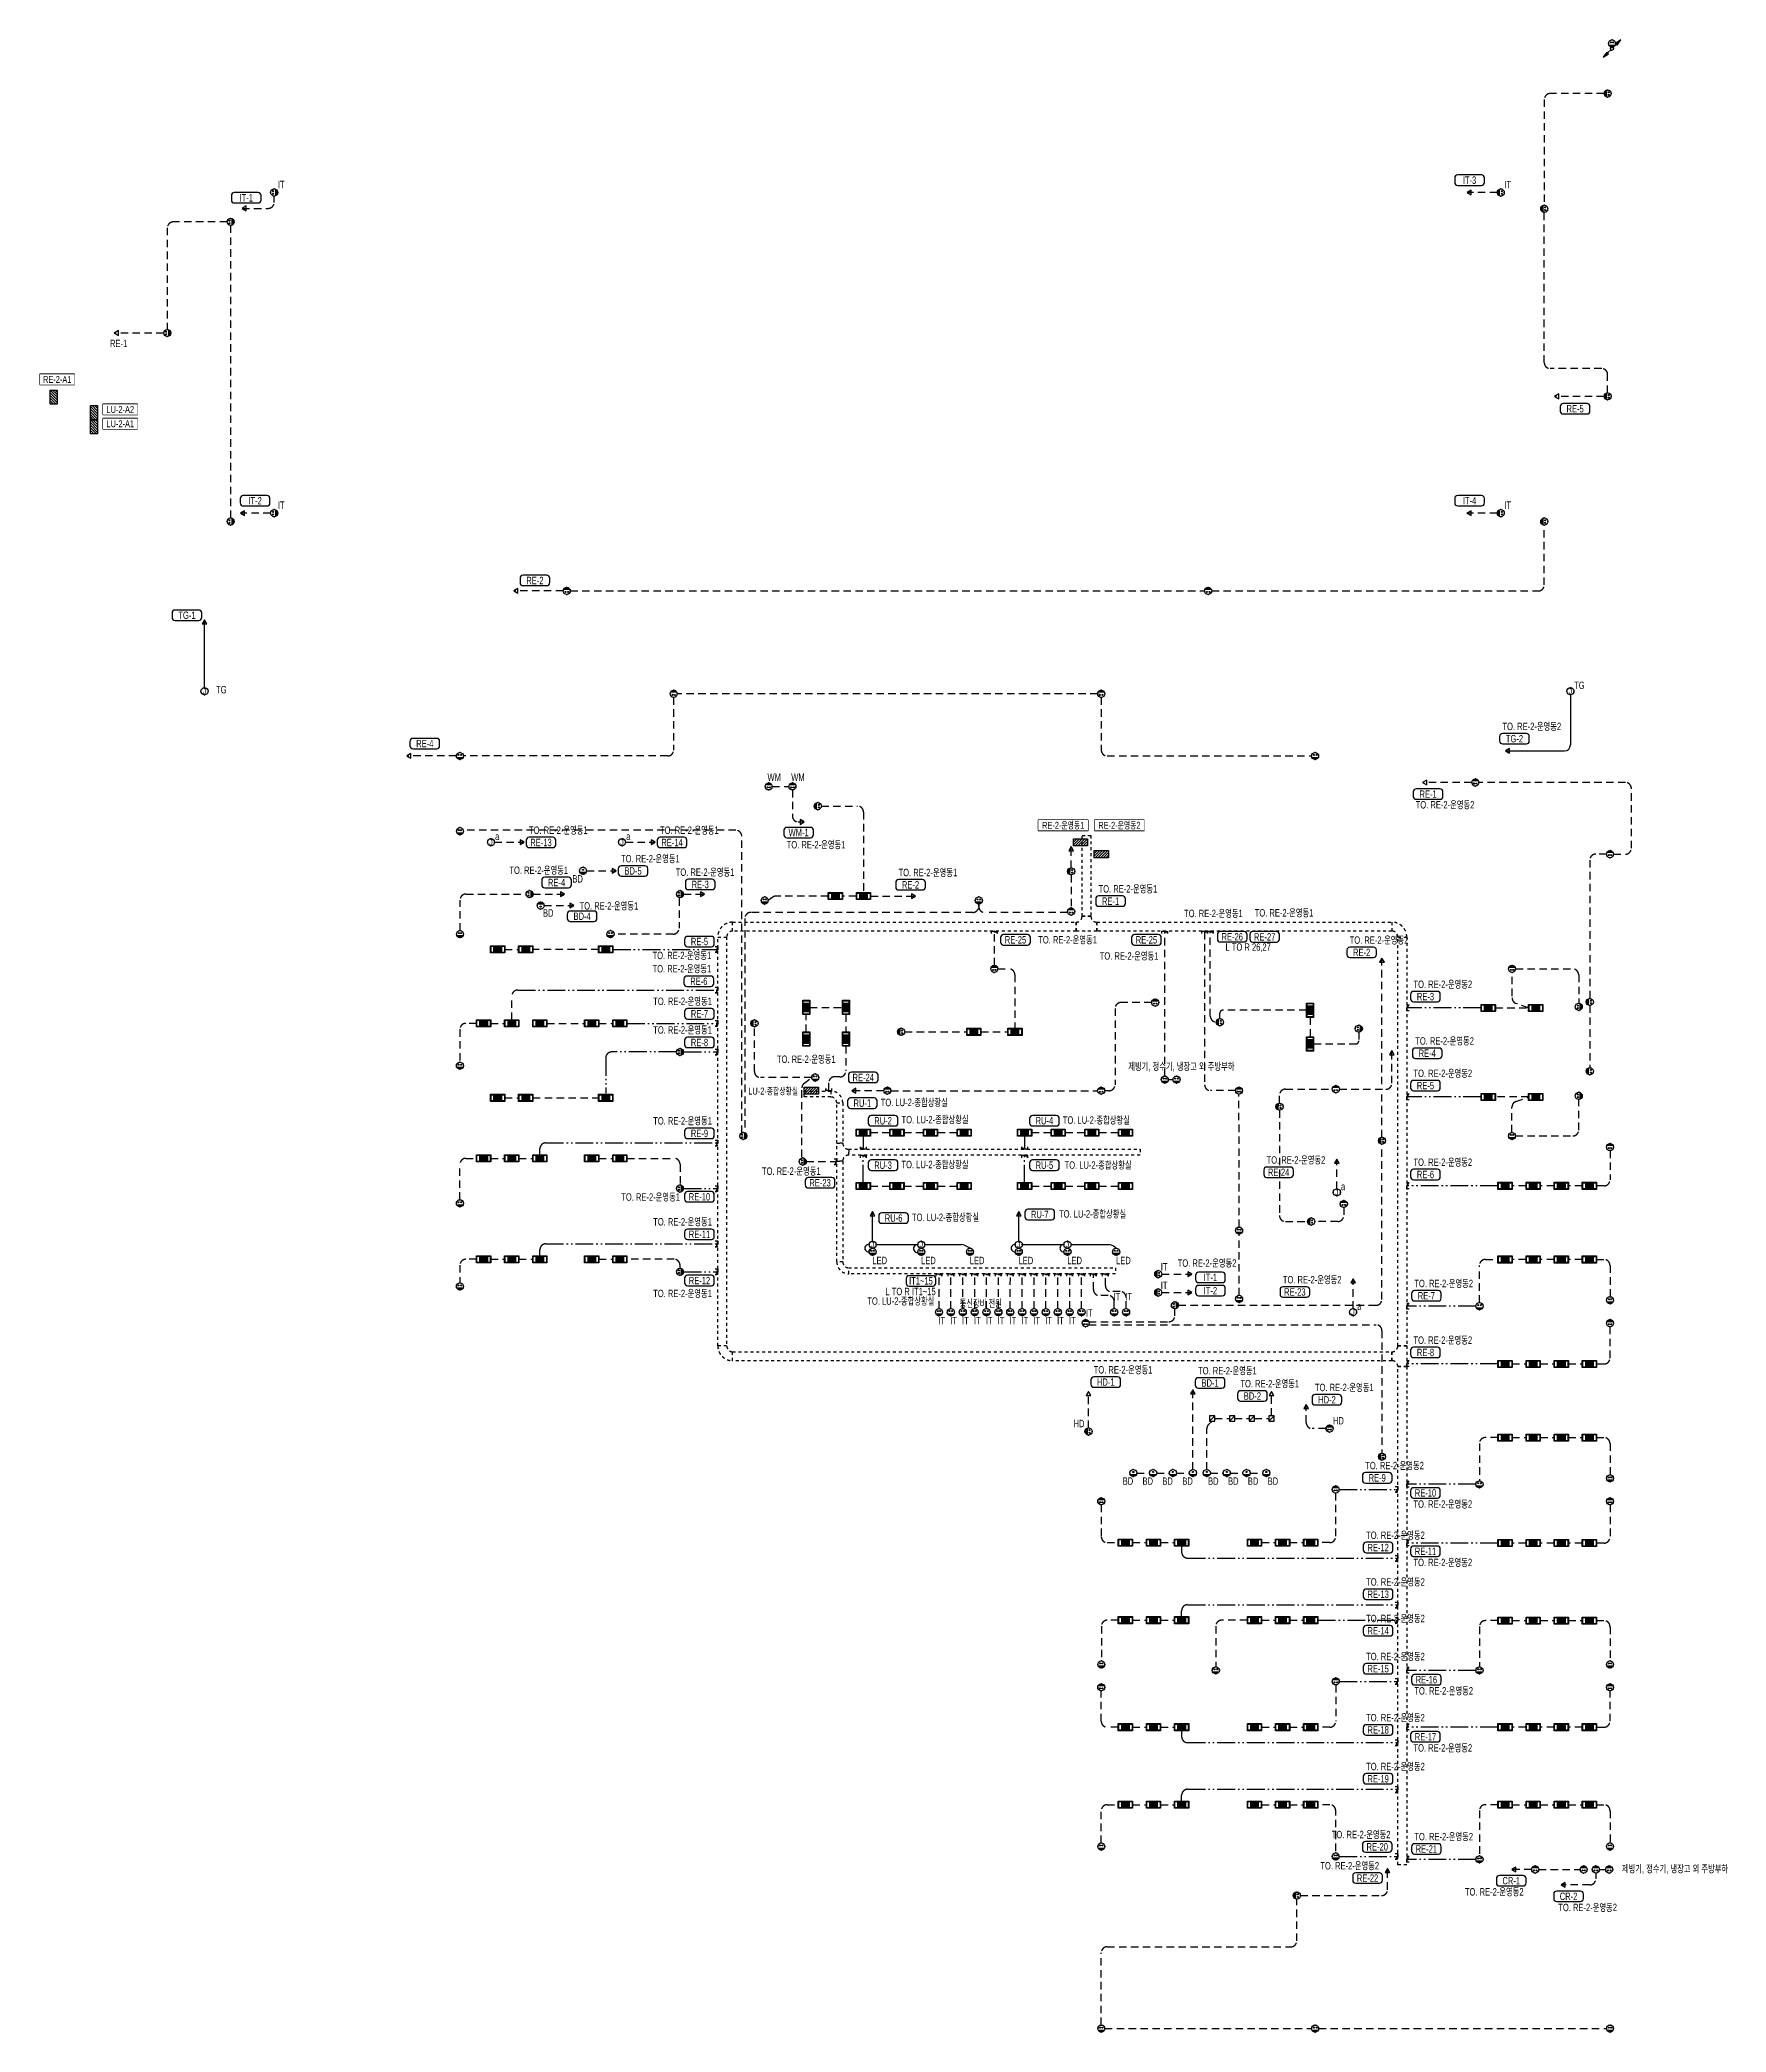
# Model space of a CAD drawing. Header units: millimetres. Extents: x 35956 to 501590, y -530175 to 1059940.
# Drawn here: x 91935 to 177121, y -134496 to -33832 of the extents above; entities that cross this region are included whole.
import ezdxf
from ezdxf.enums import TextEntityAlignment as Align

# ---------------------------------------------------------------- set-up
doc = ezdxf.new("R2010")
doc.units = ezdxf.units.MM
doc.header["$LTSCALE"] = 150
doc.set_wipeout_variables(frame=1)
for name, pattern in [('D1', [3, 1, -1, 1]), ('D2', [6.5, 2.5, -1.5, 2.5]), ('E6', [10, 6, -1, 0.5, -1, 0.5, -1])]:
    doc.linetypes.add(name, pattern=pattern)
doc.layers.get('Defpoints').update_dxf_attribs({"color": 161})
for name, color, linetype in [('------01 Distribution Panel', 3, 'Continuous'), ('------01 Distribution Panel_UPS_Emgency', 232, 'Continuous'), ('------06 Receptacle', 6, 'Continuous'), ('------07 System Box', 6, 'Continuous'), ('-----20 General Symbol', 3, 'Continuous'), ('-----21 Embeded Wire in Ceiling or Wall', 4, 'Continuous'), ('-----22 Concealed Wire in Floor', 4, 'E6'), ('-----22 Embeded in Floor', 4, 'D2'), ('-----23 Concealed or Exposed Wire', 4, 'D1'), ('-----26 Electrical Cable Tray_Access Floor', 1, 'D1')]:
    doc.layers.add(name, color=color, linetype=linetype)
doc.styles.add('ELEC', font='')
doc.styles.get('ELEC').set_extended_font_data('Dotum')

msp = doc.modelspace()

# ---------------------------------------------------------------- texts
at = {"layer": '------06 Receptacle', "style": 'ELEC', "width": 0.7}
for s, p in [('IT', (104129, -41140, 0)), ('IT', (166089, -41144, 0)), ('IT', (166089, -57343, 0)), ('WM', (129031, -71087)), ('WM', (130231, -71087)), ('BD', (117617, -77948)), ('LED', (134361, -95506)), ('LED', (136823, -95506)), ('LED', (139285, -95506)), ('LED', (141747, -95506)), ('LED', (144209, -95506)), ('LED', (146671, -95506)), ('IT', (148730, -96756, 0)), ('IT', (148731, -95829, 0)), ('IT', (146343, -97332)), ('IT', (146943, -97332)), ('IT', (137493, -98542)), ('IT', (138093, -98542)), ('IT', (138693, -98542)), ('IT', (139293, -98542)), ('IT', (139893, -98542)), ('IT', (140493, -98542)), ('IT', (141093, -98542)), ('IT', (141693, -98542)), ('IT', (142293, -98542)), ('IT', (142893, -98542)), ('IT', (143493, -98542)), ('IT', (144093, -98542)), ('IT', (144949, -98159)), ('HD', (144433, -103745, 0)), ('HD', (157534, -103605, 0)), ('BD', (146904, -106654)), ('BD', (147904, -106654)), ('BD', (148904, -106654)), ('BD', (149914, -106654)), ('BD', (151215, -106654)), ('BD', (152225, -106654)), ('BD', (153225, -106654)), ('BD', (154225, -106654))]:
    msp.add_text(s, height=375, dxfattribs=at).set_placement(p, align=Align.MIDDLE)
at = {"layer": '-----20 General Symbol', "style": 'ELEC', "width": 0.7}
for p in [(169707, -66446), (101101, -66663)]:
    msp.add_text('TG', height=375, dxfattribs=at).set_placement(p, align=Align.MIDDLE)
for p in [(114933, -74075), (121553, -74075), (157663, -91765), (158483, -97815)]:
    msp.add_text('a', height=375, dxfattribs=at).set_placement(p, align=Align.MIDDLE_LEFT)
at = {"style": 'ELEC', "width": 0.7}
for s, p in [('TO. RE-2-운영동1', (118127, -73756)), ('RE-13', (117251, -74386)), ('TO. RE-2-운영동1', (124747, -73756)), ('RE-14', (123871, -74386)), ('TO. RE-2-운영동1', (122777, -75196)), ('BD-5', (121901, -75826)), ('TO. RE-2-운영동1', (120681, -77581)), ('BD-4', (119329, -78113)), ('TO. RE-2-운영동1', (151219, -77962)), ('TO. RE-2-운영동1', (154789, -77932)), ('TO. RE-2-운영동1', (143854, -79292)), ('TO. RE-2-운영동1', (130653, -85328)), ('TO. RE-2-운영동2', (155390, -90418)), ('RE-24', (154514, -91048)), ('TO. RE-2-운영동2', (156210, -96468)), ('TO. LU-2-종합상황실', (135430, -97545)), ('RE-23', (155334, -97098))]:
    msp.add_text(s, height=375, dxfattribs=at).set_placement(p, align=Align.MIDDLE)
at = {"layer": 'Defpoints', "style": 'ELEC', "width": 0.7}
for s, p in [('제빙기, 정수기, 냉장고 외 주방부하', (149601, -85708, 0)), ('통신장비 전원', (139467, -97664, 0)), ('제빙기, 정수기, 냉장고 외 주방부하', (174539, -126247, 0))]:
    msp.add_text(s, height=375, dxfattribs=at).set_placement(p, align=Align.MIDDLE)

# ---------------------------------------------------------------- blocks, each defined once
blk = doc.blocks.new('B02')
h = blk.add_hatch(color=256)
h.paths.add_polyline_path([(-136, 86, 0.632456), (136, 86)])
h.paths.add_polyline_path([(-75, 193, 1), (-32, 193, 1)])
h.paths.add_polyline_path([(32, 193, 1), (75, 193, 1)])
blk.add_line((-136, 86), (136, 86))
at = {"linetype": 'Continuous'}
blk.add_circle((0, 150), 150, dxfattribs=at)
for centre in [(-54, 193), (54, 193)]:
    blk.add_circle(centre, 21.4)
for p in [(-150, 150), (0, 300), (0, 0), (150, 150)]:
    blk.add_point(p)
blk = doc.blocks.new('B17')
blk.add_line((112.5, 0), (-112.5, -225))
blk.add_lwpolyline([(112.5, 0), (-112.5, 0), (-112.5, -225), (112.5, -225)], close=True)
blk = doc.blocks.new('B01')
h = blk.add_hatch(color=256)
h.paths.add_polyline_path([(21, 193, 1), (-21, 193, 1)])
h.paths.add_polyline_path([(-136, 86, 0.632456), (136, 86)])
blk.add_line((-136, 86), (136, 86))
at = {"linetype": 'Continuous'}
blk.add_circle((0, 150), 150, dxfattribs=at)
blk.add_circle((0, 193), 21.4)
for p in [(-150, 150), (0, 300), (0, 0), (150, 150)]:
    blk.add_point(p)
blk = doc.blocks.new('B11')
h = blk.add_hatch(color=256)
h.dxf.hatch_style = 1
h.paths.add_polyline_path([(150, 150), (-150, 150), (-150, -150), (150, -150)])
at = {"linetype": 'Continuous'}
for points in [[(300, -150), (-300, -150), (-300, 150), (300, 150)], [(-150, 150), (150, 150), (150, -150), (-150, -150)]]:
    blk.add_lwpolyline(points, close=True, dxfattribs=at)
at = {"color": 1, "linetype": 'Continuous'}
for points in [[(-280, 130), (-170, 130), (-170, -130), (-280, -130)], [(170, 130), (280, 130), (280, -130), (170, -130)]]:
    blk.add_lwpolyline(points, close=True, dxfattribs=at)
blk = doc.blocks.new('A02')
h = blk.add_hatch()
h.set_pattern_fill('ANSI31', color=256, scale=25, style=0)
h.set_pattern_definition([(45, (-2000, -19200), (-56.1266, 56.1266), [])])
h.paths.add_polyline_path([(-300, 300), (-300, 0), (300, 0), (300, 300)])
blk.add_lwpolyline([(300, 0), (-300, 0), (-300, 300), (300, 300)], close=True)
blk = doc.blocks.new('O07')
blk.add_lwpolyline([(-173, -100), (0, 0), (-173, 100)], close=True)
blk = doc.blocks.new('O04')
blk.add_circle((0, 0), 150)
for p in [(-150, 0), (0, 150), (150, 0), (0, -150)]:
    blk.add_point(p)
at = {"style": 'ELEC'}
blk.add_text('J', height=214, dxfattribs=at).set_placement((0, 0), align=Align.MIDDLE)
blk = doc.blocks.new('O08')
blk.add_hatch(color=256).paths.add_polyline_path([(-120, 51), (-120, 0), (120, 0), (120, 51)])
blk.add_lwpolyline([(120, 127.5), (120, 0), (-120, 0), (-120, 127.5), (-120, 51), (120, 51)])
blk = doc.blocks.new('A$C2ba48c73')
at = {"layer": '-----23 Concealed or Exposed Wire', "rotation": 180}
blk.add_blockref('O08', (0, 0), dxfattribs=at)
blk = doc.blocks.new('O01')
blk.add_hatch(color=256).paths.add_polyline_path([(-149, -218), (-218, -149), (-368, -368)])
blk.add_line((-46, -46), (-184, -184))
blk.add_lwpolyline([(-368, -368), (-149, -218), (-218, -149), (-368, -368)])
blk.add_circle((0, 0), 65)
for p in [(-65, 0), (-65, 0), (0, 65), (0, 65), (65, 0), (65, 0), (0, -65), (0, -65)]:
    blk.add_point(p)

# ---------------------------------------------------------------- linework, layer by layer
at = {"layer": '------01 Distribution Panel', "color": 1}
for points in [[(91935, -51253), (93690, -51253), (93690, -50728), (91935, -50728)], [(142372, -73780), (144888, -73780), (144888, -73255), (142372, -73255)]]:
    msp.add_lwpolyline(points, close=True, dxfattribs=at)
at = {"layer": '------01 Distribution Panel', "color": 1, "elevation": 0}
msp.add_lwpolyline([(95121, -53490), (96876, -53490), (96876, -52965), (95121, -52965)], close=True, dxfattribs=at)
at = {"layer": '-----21 Embeded Wire in Ceiling or Wall'}
for p, q in [((169254, -66925), (169254, -69454)), ((134184, -94705), (136284, -94705)), ((136644, -94705), (138500, -94705)), ((138925, -94885), (138636, -94738)), ((141566, -94705), (143667, -94705))]:
    msp.add_line(p, q, dxfattribs=at)
at = {"layer": '-----21 Embeded Wire in Ceiling or Wall', "elevation": 0}
msp.add_lwpolyline([(100254, -66565), (100254, -63135)], dxfattribs=at)
at = {"layer": '-----21 Embeded Wire in Ceiling or Wall'}
for points in [[(134004, -94525), (134004, -93035)], [(141386, -94525), (141386, -93035)]]:
    msp.add_lwpolyline(points, dxfattribs=at)
msp.add_lwpolyline([(144027, -94705), (146006, -94705, -0.1726632), (146308, -94885, -0.2999921)], format="xyb", dxfattribs=at)
for centre, radius, start, end in [((168954, -69454), 300, 270, 0), ((133793, -94884), 182, 80.3196, 279.32668), ((136265, -94902), 198, 84.30033, 276.44016), ((138500, -95005), 300, 62.98687, 90), ((141183, -94884), 181, 82.67332, 276.97295), ((143647, -94884), 181, 83.46374, 276.18253)]:
    msp.add_arc(centre, radius, start, end, dxfattribs=at)
at = {"layer": '-----22 Concealed Wire in Floor'}
msp.add_line((116074, -81845), (126180, -81845), dxfattribs=at)
at = {"layer": '-----22 Concealed Wire in Floor', "elevation": 0}
for points in [[(164744, -82745), (160987, -82745)], [(164744, -87245), (160987, -87245)], [(165594, -100725), (160987, -100725)], [(156494, -113682), (160537, -113682)]]:
    msp.add_lwpolyline(points, dxfattribs=at)
at = {"layer": '-----22 Concealed Wire in Floor'}
for points in [[(124094, -84971), (120822, -84971, 0.4142136), (120522, -85271), (120522, -87060)], [(117194, -90165), (117194, -89865, -0.4142136), (117494, -89565), (126180, -89565)], [(117194, -95265), (117194, -94965, -0.4142136), (117494, -94665), (126180, -94665)]]:
    msp.add_lwpolyline(points, format="xyb", dxfattribs=at)
for points in [[(124454, -84971), (126180, -84971)], [(133529, -89225), (133529, -89884)], [(141679, -89225), (141679, -89884)], [(133529, -91565), (133529, -90184)], [(141679, -91565), (141679, -90184)], [(124454, -91873), (126180, -91873)], [(124454, -96076), (126180, -96076)]]:
    msp.add_lwpolyline(points, dxfattribs=at)
at = {"layer": '-----22 Concealed Wire in Floor', "elevation": 0}
for points in [[(149614, -109942), (149614, -110242, 0.4142136), (149914, -110542), (160537, -110542)], [(149614, -113502), (149614, -113202, -0.4142136), (149914, -112902), (160537, -112902)], [(149614, -119265), (149614, -119565, 0.4142136), (149914, -119865), (160537, -119865)], [(149614, -122825), (149614, -122525, -0.4142136), (149914, -122225), (160537, -122225)]]:
    msp.add_lwpolyline(points, format="xyb", dxfattribs=at)
at = {"layer": '-----22 Embeded in Floor'}
for p, q in [((103774, -42045), (103774, -41722)), ((172034, -71356), (164629, -71356)), ((172334, -74675), (172334, -71656)), ((114904, -74375), (116404, -74375)), ((121524, -74375), (123024, -74375)), ((144035, -75666), (144037, -74593)), ((170234, -75275), (170234, -82265)), ((171074, -74975), (170534, -74975)), ((171434, -74975), (172034, -74975)), ((119554, -75815), (121054, -75815)), ((144032, -76026), (144032, -77695)), ((117414, -77575), (118914, -77575)), ((150775, -78913), (150775, -86624)), ((115774, -83345), (115774, -82145)), ((117554, -83525), (119454, -83525)), ((151544, -83282), (151544, -83015)), ((155924, -82865), (151694, -82865)), ((156104, -83225), (156104, -84205)), ((158562, -83974), (158562, -84415)), ((156284, -84565), (158412, -84565)), ((131783, -86528), (131783, -86945)), ((152332, -86924), (151075, -86924)), ((130654, -90509), (132194, -90509)), ((157454, -91885), (157454, -90385)), ((137359, -97937), (137361, -96175)), ((137959, -97937), (137961, -96175)), ((138559, -97937), (138561, -96175)), ((139159, -97937), (139161, -96175)), ((139759, -97937), (139761, -96175)), ((140359, -97937), (140361, -96175)), ((140959, -97937), (140961, -96175)), ((141559, -97937), (141561, -96175)), ((142159, -97937), (142161, -96175)), ((142759, -97937), (142761, -96175)), ((143359, -97937), (143361, -96175)), ((143959, -97937), (143961, -96175)), ((144559, -97937), (144561, -96175)), ((145161, -96977), (145161, -96175)), ((145761, -96777), (145761, -96175)), ((158274, -97935), (158274, -96435)), ((145911, -97277), (145461, -97277)), ((146511, -97077), (146061, -97077)), ((146209, -97937), (146211, -97577)), ((146809, -97937), (146811, -97377)), ((151159, -103620), (150978, -103789)), ((150884, -106065), (150884, -104008))]:
    msp.add_line(p, q, dxfattribs=at)
for points in [[(170954, -36545), (168234, -36545, 0.4142136), (167934, -36845), (167934, -42185)], [(101394, -43032), (98673, -43032, 0.4142136), (98373, -43332), (98374, -48465)], [(151132, -61676), (167634, -61676, 0.4142136), (167934, -61376), (167934, -58351)], [(123951, -67055), (123951, -69716, -0.4142136), (123651, -70016), (113335, -70016)], [(145551, -67055), (145551, -69714), (145551, -69714, 0.4142136), (145851, -70014), (156175, -70014)], [(129951, -71734), (129951, -73050, 0.4142136), (130251, -73350), (130545, -73350)], [(131414, -72549), (133244, -72549, -0.4142136), (133544, -72849), (133544, -76915)], [(127396, -89056), (127396, -74071, 0.4142136), (127096, -73771), (113382, -73771)], [(113161, -78835), (113161, -77293, -0.4142136), (113461, -76993), (116494, -76993)], [(131764, -77095), (129130, -77095, 0.1495905), (128962, -77146), (128731, -77316)], [(140332, -80776), (140892, -80776, -0.4142136), (141192, -81076), (141192, -83771)], [(166485, -80775), (169372, -80774, -0.4142136), (169672, -81074), (169672, -82509)], [(148098, -82474), (146550, -82474, 0.4142136), (146250, -82774), (146250, -86629, -0.4142136), (145950, -86929), (145732, -86929)], [(165464, -82745), (167144, -82745), (166505, -82516, -0.3167291), (166306, -82234)], [(113994, -83525), (113456, -83525, 0.4142136), (113156, -83825), (113156, -85485)], [(130430, -90282), (130430, -86788, -0.19862), (130518, -86576), (130925, -86258), (128332, -86258, -0.4142136), (128032, -85958), (128032, -83704)], [(132654, -84680), (132654, -85928, -0.4142136), (132354, -86228), (132083, -86228)], [(157585, -86851), (159937, -86851, 0.4142136), (160237, -86551), (160237, -84900)], [(154560, -87556), (154560, -87149, -0.4142136), (154860, -86849), (157225, -86849)], [(166301, -89035), (166301, -87757, -0.3171903), (166501, -87474), (167144, -87245), (165464, -87245)], [(166482, -89214), (169375, -89214, 0.4142136), (169675, -88914), (169675, -87369)], [(154557, -87916), (154557, -93235, 0.4142136), (154857, -93535), (155978, -93535)], [(113156, -92436), (113156, -90645, -0.4142136), (113456, -90345), (113994, -90345)], [(121594, -90345), (123975, -90345, -0.4142136), (124275, -90645), (124275, -91692)], [(149454, -97770), (159432, -97770, 0.4142136), (159732, -97470), (159732, -89634)], [(171254, -89955), (171254, -91435, -0.4142136), (170954, -91735), (170574, -91735)], [(157803, -92830), (157803, -93237, -0.4142136), (157503, -93537), (156338, -93537)], [(113994, -95445), (113456, -95445, 0.4142136), (113156, -95745), (113156, -96636)], [(124275, -95894), (124275, -95745, 0.4142136), (123975, -95445), (121594, -95445)], [(164658, -97635), (164658, -95755, -0.4142136), (164958, -95455), (165594, -95455)], [(170574, -95455), (170954, -95455, -0.4142136), (171254, -95755), (171254, -97335)], [(144925, -98599), (148972, -98599, 0.4142136), (149272, -98299), (149272, -97949)], [(144927, -98753), (159435, -98753, -0.4142136), (159735, -99053), (159735, -105240)], [(170574, -100735), (170954, -100735, 0.4142136), (171254, -100435), (171254, -98855)], [(165594, -104455), (164958, -104455, 0.4141393), (164658, -104755), (164658, -104755), (164660, -106635)], [(170574, -104455), (170954, -104455, -0.4142136), (171254, -104755), (171254, -106335)], [(157394, -107255), (157394, -109462, -0.4142136), (157094, -109762), (156494, -109762)], [(145554, -107855), (145554, -109462, 0.4142136), (145854, -109762), (146414, -109762)], [(171254, -107855), (171254, -109485, -0.4142136), (170954, -109785), (170574, -109785)], [(146414, -113682), (145858, -113682, 0.4142136), (145558, -113982), (145558, -115735)], [(152934, -113682), (151638, -113682, 0.4142136), (151338, -113982), (151340, -116035)], [(165594, -113705), (164958, -113705, 0.4142136), (164658, -114005), (164658, -114005), (164658, -116035)], [(170574, -113705), (170954, -113705, -0.4142136), (171254, -114005), (171254, -115735)], [(146414, -119085), (145854, -119085, -0.4142136), (145554, -118785), (145554, -117255)], [(157401, -116955), (157399, -118785), (157399, -118785, -0.4142862), (157099, -119085), (156494, -119085)], [(170574, -119085), (170954, -119085, 0.4142136), (171254, -118785), (171254, -117255)], [(145556, -124935), (145556, -123305, -0.4142136), (145856, -123005), (146414, -123005)], [(157399, -125347), (157399, -123305), (157399, -123305, 0.4142136), (157099, -123005), (156494, -123005)], [(165594, -123005), (164958, -123005, 0.4142136), (164658, -123305), (164658, -125585)], [(170574, -123005), (170954, -123005, -0.4142136), (171254, -123305), (171254, -124935)], [(155614, -127597), (159713, -127597, 0.4142136), (160013, -127297), (160013, -126221)], [(170536, -126455), (170536, -126755, -0.4142136), (170236, -127055), (168788, -127055)], [(145556, -134135), (145556, -130482, -0.4142136), (145856, -130182), (155132, -130182, 0.4142136), (155432, -129882), (155432, -127776)]]:
    msp.add_lwpolyline(points, format="xyb", dxfattribs=at)
for points in [[(165554, -41548), (164030, -41548)], [(98194, -48645), (95694, -48645)], [(103594, -57745), (102070, -57745)], [(165553, -57744), (164029, -57744)], [(118372, -61674), (115872, -61674)], [(118732, -61676), (150772, -61674)], [(145372, -66874), (124132, -66876)], [(112975, -70014), (110475, -70014)], [(164269, -71354), (161788, -71354)], [(128932, -71555), (129772, -71552)], [(116854, -76995), (118441, -76995)], [(124454, -76995), (125519, -76995)], [(133184, -77095), (132484, -77095)], [(133904, -77095), (136173, -77095)], [(139365, -77495), (139365, -77619), (139365, -77534)], [(115424, -79785), (116122, -79785)], [(120162, -79785), (116842, -79785)], [(159735, -86602), (159735, -80233)], [(166304, -82145), (166306, -80955)], [(114714, -83525), (115414, -83525)], [(120174, -83525), (120874, -83525)], [(130654, -83960), (130654, -83080)], [(130834, -82720), (132474, -82720)], [(132654, -83080), (132654, -83960)], [(135626, -83951), (138755, -83951)], [(139475, -83951), (140832, -83951)], [(115424, -87285), (116122, -87285)], [(116842, -87285), (120162, -87285)], [(134928, -86929), (145372, -86927)], [(152516, -93815), (152511, -87105)], [(159735, -89274), (159735, -87113)], [(133889, -89045), (134869, -89045)], [(135589, -89045), (136569, -89045)], [(137289, -89045), (138269, -89045)], [(145439, -89045), (146419, -89045)], [(114714, -90345), (115414, -90345)], [(116134, -90345), (116834, -90345)], [(120174, -90345), (120874, -90345)], [(133889, -91745), (134869, -91745)], [(135589, -91745), (136569, -91745)], [(137289, -91745), (138269, -91745)], [(142039, -91745), (143019, -91745)], [(143739, -91745), (144719, -91745)], [(145439, -91745), (146419, -91745)], [(167014, -91735), (166314, -91735)], [(168434, -91735), (167734, -91735)], [(169854, -91735), (169154, -91735)], [(152516, -97265), (152514, -94175)], [(114714, -95445), (115414, -95445)], [(116134, -95445), (116834, -95445)], [(120174, -95445), (120874, -95445)], [(167014, -95455), (166314, -95455)], [(168434, -95455), (167734, -95455)], [(169854, -95455), (169154, -95455)], [(148614, -96197), (150135, -96197)], [(148614, -97125), (150115, -97125)], [(166314, -100735), (167014, -100735)], [(167734, -100735), (168434, -100735)], [(169154, -100735), (169854, -100735)], [(144911, -103964), (144911, -102128)], [(150184, -106065), (150184, -102038)], [(151294, -103485), (152024, -103485)], [(152294, -103485), (153024, -103485)], [(153294, -103485), (154024, -103485)], [(166314, -104455), (167014, -104455)], [(167734, -104455), (168434, -104455)], [(169154, -104455), (169854, -104455)], [(147354, -106245), (147994, -106245)], [(148354, -106245), (148994, -106245)], [(149354, -106245), (150004, -106245)], [(151064, -106245), (151714, -106245)], [(152074, -106245), (152714, -106245)], [(153074, -106245), (153714, -106245)], [(147134, -109762), (147834, -109762)], [(148554, -109762), (149254, -109762)], [(153654, -109762), (154354, -109762)], [(155074, -109762), (155774, -109762)], [(167014, -109785), (166314, -109785)], [(168434, -109785), (167734, -109785)], [(169854, -109785), (169154, -109785)], [(147134, -113682), (147834, -113682)], [(148554, -113682), (149254, -113682)], [(153654, -113682), (154354, -113682)], [(155074, -113682), (155774, -113682)], [(166314, -113705), (167014, -113705)], [(167734, -113705), (168434, -113705)], [(169154, -113705), (169854, -113705)], [(147134, -119085), (147834, -119085)], [(148554, -119085), (149254, -119085)], [(153654, -119085), (154354, -119085)], [(155074, -119085), (155774, -119085)], [(167014, -119085), (166314, -119085)], [(168434, -119085), (167734, -119085)], [(169850, -119085), (169154, -119085)], [(147134, -123005), (147834, -123005)], [(148554, -123005), (149254, -123005)], [(153654, -123005), (154354, -123005)], [(155074, -123005), (155774, -123005)], [(166314, -123005), (167014, -123005)], [(167734, -123005), (168434, -123005)], [(169154, -123005), (169854, -123005)], [(167292, -126274), (166288, -126274)], [(167652, -126276), (169743, -126274)], [(170717, -126276), (171030, -126274)], [(145735, -134316), (156175, -134314)], [(156535, -134316), (171075, -134314)]]:
    msp.add_lwpolyline(points, dxfattribs=at)
at = {"layer": '-----22 Embeded in Floor', "elevation": 0}
msp.add_lwpolyline([(171135, -51666), (171135, -50742, 0.4142136), (170835, -50442), (168234, -50442, -0.4142136), (167934, -50142), (167934, -42545)], format="xyb", dxfattribs=at)
for points in [[(170954, -51845), (168454, -51845)], [(170234, -82625), (170234, -85765)], [(148940, -86366), (149177, -86364)]]:
    msp.add_lwpolyline(points, dxfattribs=at)
at = {"layer": '-----22 Embeded in Floor'}
for centre, radius, start, end in [((103474, -42045), 300, 270, 0), ((172034, -71656), 300, 0, 90), ((170534, -75275), 300, 90, 180), ((172034, -74675), 300, 270, 0), ((116074, -82145), 300, 90, 180), ((151363, -83161), 300, 180, 270), ((151694, -83015), 150, 90, 180), ((158412, -84415), 150, 270, 0), ((132083, -86528), 300, 90, 180), ((151075, -86624), 300, 180, 270), ((145461, -96977), 300, 180, 270), ((146061, -96777), 300, 180, 270), ((145911, -97577), 300, 0, 90), ((146511, -97377), 300, 0, 90), ((151184, -104008), 300, 133.17227, 180)]:
    msp.add_arc(centre, radius, start, end, dxfattribs=at)
at = {"layer": '-----26 Electrical Cable Tray_Access Floor', "elevation": 0}
for points in [[(126630, -79162), (126630, -79162, -0.4142136), (126930, -78862), (126930, -78862), (126930, -78412, 0.4142136), (126180, -79162)], [(145333, -78412), (145333, -78862), (145333, -78862), (144283, -78862), (144283, -78412, 0.4142136), (144583, -78112), (145033, -78112), (145033, -78112, 0.4142136)], [(160237, -78862), (160237, -78862, -0.4142136), (160537, -79162), (160537, -79162), (160987, -79162, 0.4142136), (160237, -78412)], [(132494, -90484), (132194, -90484), (132194, -90484), (132194, -89584), (132494, -89584, 0.4142136), (132794, -89884), (132794, -90184), (132794, -90184, 0.4142136)], [(132794, -95875), (132794, -95875, -0.4142136), (132494, -95575), (132494, -95575), (132194, -95575, 0.4142136), (132794, -96175)], [(126930, -100119), (126930, -100119, -0.4142136), (126630, -99819), (126630, -99819), (126180, -99819, 0.4142136), (126930, -100569)], [(160537, -99819), (160987, -99819), (160987, -99819), (160987, -100869), (160537, -100869, 0.4142136), (160237, -100569), (160237, -100119), (160237, -100119, 0.4142136)]]:
    msp.add_lwpolyline(points, format="xyb", close=True, dxfattribs=at)
for points in [[(126930, -78862), (126930, -78412), (144283, -78412), (144283, -78862)], [(126180, -79162), (126630, -79162), (126630, -99819), (126180, -99819)], [(160987, -99819), (160537, -99819), (160537, -79162), (160987, -79162)], [(132494, -89584), (132194, -89584), (132194, -87545), (132494, -87545)], [(132494, -95575), (132194, -95575), (132194, -90484), (132494, -90484)], [(147522, -89884), (147522, -90184), (132794, -90184), (132794, -89884)], [(132794, -96175), (132794, -95875), (146267, -95875), (146267, -96175)], [(160237, -100119), (160237, -100569), (126930, -100569), (126930, -100119)], [(160987, -126041), (160537, -126041), (160537, -100869), (160987, -100869)]]:
    msp.add_lwpolyline(points, close=True, dxfattribs=at)
at = {"color": 1, "linetype": 'Continuous'}
for points in [[(116501, -74498, 0.4142136), (116651, -74648), (117851, -74648, 0.4142136), (118001, -74498), (118001, -74273, 0.4142136), (117851, -74123), (116651, -74123, 0.4142136), (116501, -74273)], [(123121, -74498, 0.4142136), (123271, -74648), (124471, -74648, 0.4142136), (124621, -74498), (124621, -74273, 0.4142136), (124471, -74123), (123271, -74123, 0.4142136), (123121, -74273)], [(121151, -75938, 0.4142136), (121301, -76088), (122501, -76088, 0.4142136), (122651, -75938), (122651, -75713, 0.4142136), (122501, -75563), (121301, -75563, 0.4142136), (121151, -75713)], [(118579, -78226, 0.4142136), (118729, -78376), (119929, -78376, 0.4142136), (120079, -78226), (120079, -78001, 0.4142136), (119929, -77851), (118729, -77851, 0.4142136), (118579, -78001)], [(153764, -91160, 0.4142136), (153914, -91310), (155114, -91310, 0.4142136), (155264, -91160), (155264, -90935, 0.4142136), (155114, -90785), (153914, -90785, 0.4142136), (153764, -90935)], [(154584, -97210, 0.4142136), (154734, -97360), (155934, -97360, 0.4142136), (156084, -97210), (156084, -96985, 0.4142136), (155934, -96835), (154734, -96835, 0.4142136), (154584, -96985)]]:
    msp.add_lwpolyline(points, format="xyb", close=True, dxfattribs=at)

# ---------------------------------------------------------------- block references
at = {"layer": '------01 Distribution Panel', "xscale": 1.2, "yscale": 1.2, "zscale": 1.2, "rotation": 270}
msp.add_blockref('A02', (92454, -51885), dxfattribs=at)
at = {"layer": '------01 Distribution Panel', "xscale": 1.2, "yscale": 1.2, "zscale": 1.2}
for p in [(144504, -74555), (145554, -75155)]:
    msp.add_blockref('A02', p, dxfattribs=at)
at = {"layer": '------01 Distribution Panel_UPS_Emgency', "xscale": 1.2, "yscale": 1.2, "zscale": 1.2}
for p, rotation in [((94494, -53385), 270), ((130904, -86745), 180)]:
    msp.add_blockref('A02', p, dxfattribs=dict(at, rotation=rotation))
at = {"layer": '------06 Receptacle', "xscale": 1.2, "yscale": 1.2, "zscale": 1.2}
for name, p, rotation in [('B02', (171354, -34195), 359.646272586137), ('B02', (170954, -36545), 269.646272586137), ('B02', (103954, -41542), 89.99999905542973), ('B02', (165554, -41546), 269.9999990554298), ('B02', (167754, -42365), 270.0000009445701), ('B02', (101754, -43032), 89.99999905542991), ('B02', (98554, -48645), 89.64627258613703), ('B02', (170954, -51845), 269.646272586137), ('B02', (101754, -58171), 89.99999905542991), ('B02', (103954, -57745), 89.99999905542973), ('B02', (165554, -57745), 269.9999990554298), ('B02', (167754, -58171), 270.0000009445701), ('B02', (118554, -61495), 179.646272586137), ('B02', (150954, -61495), 179.6462725861371), ('B02', (123954, -66695), 179.646272586137), ('B02', (145554, -66695), 179.646272586137), ('B02', (113154, -70195), 359.6462725861371), ('B02', (156354, -70195), 359.6462725861371), ('B02', (128753, -71374), 179.646272586137), ('B02', (129953, -71374), 179.646272586137), ('B02', (164451, -71175), 179.646272586137), ('B02', (131054, -72547), 269.646272586137), ('B02', (113156, -73995), 359.646272586137), ('B02', (171254, -74795), 180), ('B02', (143854, -75845), 269.6462725861369), ('B02', (116854, -76995), 89.64627258613703), ('B01', (117234, -77395), 180), ('B02', (124454, -76995), 89.64627258613703), ('B02', (128550, -77495), 359.6462725861371), ('B02', (139369, -77495), 359.6462725861369), ('B02', (144032, -77695), 179.646272586137), ('B02', (113159, -79195), 359.6462725861371), ('B02', (120759, -79195), 359.6462725861371), ('B02', (140154, -80595), 179.646272586137), ('B02', (166304, -80595), 180.3537274138629), ('B02', (148279, -82295), 179.646272586137), ('B02', (169854, -82688), 90.35372741386286), ('B02', (170054, -82445), 270), ('B02', (127854, -83523), 269.646272586137), ('B02', (151363, -83461), 269.646272586137), ('B02', (135266, -83949), 269.646272586137), ('B02', (158744, -83795), 89.64627258613703), ('B02', (113154, -85845), 359.646272586137), ('B02', (124454, -84974), 89.64627258613703), ('B02', (131104, -86439), 359.6462725861371), ('B02', (148759, -86545), 359.6462725861371), ('B02', (149356, -86545), 359.6462725861371), ('B02', (170054, -85945), 270), ('B02', (134749, -86748), 179.646272586137), ('B02', (145553, -86748), 179.646272586137), ('B02', (152514, -86745), 179.646272586137), ('B02', (154379, -87735), 269.646272586137), ('B02', (157406, -86670), 179.646272586137), ('B02', (169854, -87188), 90.35372741386286), ('B02', (127651, -89220), 89.64627258613697), ('B02', (159554, -89452), 269.646272586137), ('B02', (166304, -89395), 0.3537274138628781), ('B02', (130654, -90509), 89.64627258613699), ('B02', (171254, -89595), 180), ('B02', (113154, -92796), 359.646272586137), ('B02', (124454, -91873), 89.64627258613703), ('B02', (157806, -92470), 179.646272586137), ('B02', (155978, -93535), 269.646272586137), ('B02', (152514, -94175), 359.646272586137), ('B02', (134001, -95245), 359.6462725861371), ('B02', (136462, -95245), 359.6462725861371), ('B02', (138923, -95245), 359.6462725861371), ('B02', (141384, -95245), 359.6462725861371), ('B02', (143845, -95245), 359.6462725861371), ('B02', (146306, -95245), 359.6462725861371), ('B02', (113154, -96996), 359.646272586137), ('B02', (124454, -96076), 89.64627258614475), ('B02', (148254, -96195), 269.6462725860953), ('B02', (148254, -97123), 269.6462725860953), ('B02', (149454, -97770), 89.64627258609528), ('B02', (152514, -97625), 359.646272586137), ('B02', (164660, -97995), 0.3537274138628527), ('B02', (137356, -98297), 359.6462725861371), ('B02', (137956, -98297), 359.6462725861371), ('B02', (138556, -98297), 359.6462725861371), ('B02', (139156, -98297), 359.6462725861371), ('B02', (139756, -98297), 359.6462725861371), ('B02', (140356, -98297), 359.6462725861371), ('B02', (140956, -98297), 359.6462725861371), ('B02', (141556, -98297), 359.6462725861371), ('B02', (142156, -98297), 359.6462725861371), ('B02', (142756, -98297), 359.6462725861371), ('B02', (143356, -98297), 359.6462725861371), ('B02', (143956, -98297), 359.6462725861371), ('B02', (144556, -98297), 359.6462725861371), ('B02', (144765, -98495), 179.646272586137), ('B02', (146206, -98297), 359.6462725861371), ('B02', (146806, -98297), 359.6462725861371), ('B02', (171254, -98495), 180), ('B02', (144731, -104144), 270.0000009445702), ('B02', (157089, -103820), 180.0000009445701), ('B02', (159554, -105419), 269.646272586137), ('B02', (164660, -106995), 0.3537274138628527), ('B02', (145556, -107495), 179.6462725861371), ('B02', (157396, -106895), 179.6462725861371), ('B02', (171254, -107495), 180), ('B02', (145556, -116095), 359.6462725861371), ('B02', (151338, -116395), 359.6462725861371), ('B02', (157401, -116595), 179.6462725848757), ('B02', (164660, -116395), 0.3537274138628527), ('B02', (145556, -116895), 179.6462725861371), ('B02', (171254, -116895), 180), ('B02', (145554, -125295), 359.6462725861371), ('B02', (157396, -125797), 359.6462725848757), ('B02', (164660, -125945), 0.3537274138628527), ('B02', (167474, -126095), 179.6462725861371), ('B02', (169924, -126095), 179.6462725861371), ('B02', (170539, -126095), 179.6462725861371), ('B02', (171211, -126095), 179.6462725861371), ('B02', (155254, -127595), 269.6462725861371), ('B02', (145554, -134495), 359.6462725861371), ('B02', (156354, -134495), 359.6462725861372), ('B02', (171254, -134495), 359.6462725861372)]:
    msp.add_blockref(name, p, dxfattribs=dict(at, rotation=rotation))
for name, p in [('B01', (119374, -75995)), ('B02', (171254, -97695)), ('B17', (151159, -103350)), ('B17', (152159, -103350)), ('B17', (153159, -103350)), ('B17', (154159, -103350)), ('B01', (147174, -106425)), ('B01', (148174, -106425)), ('B01', (149174, -106425)), ('B01', (150184, -106425)), ('B01', (150884, -106425)), ('B01', (151894, -106425)), ('B01', (152894, -106425)), ('B01', (153894, -106425)), ('B02', (171254, -106695)), ('B02', (171254, -116095)), ('B02', (171254, -125295))]:
    msp.add_blockref(name, p, dxfattribs=at)
at = {"layer": '------07 System Box', "xscale": 1.2, "yscale": 1.2, "zscale": 1.2}
for p, rotation in [((132124, -77095), 180), ((133544, -77095), 180), ((130654, -82720), 270), ((132654, -82720), 270), ((156104, -82865), 269.9999999999999), ((165104, -82745), 180), ((167504, -82745), 180), ((130654, -84320), 270), ((132654, -84320), 270), ((139115, -83951), 180), ((141192, -83951), 180), ((156104, -84565), 269.9999999999999), ((165104, -87245), 180), ((167504, -87245), 180), ((133529, -89045), 180), ((135229, -89045), 180), ((136929, -89045), 180), ((138629, -89045), 180), ((141679, -89045), 180), ((143379, -89045), 180), ((145079, -89045), 180), ((146779, -89045), 180), ((133529, -91745), 180), ((135229, -91745), 180), ((136929, -91745), 180), ((138629, -91745), 180), ((141679, -91745), 180), ((143379, -91745), 180), ((145079, -91745), 180), ((146779, -91745), 180)]:
    msp.add_blockref('B11', p, dxfattribs=dict(at, rotation=rotation))
for p in [(115064, -79785), (116482, -79785), (120522, -79785), (114354, -83525), (115774, -83525), (117194, -83525), (119814, -83525), (121234, -83525), (115064, -87285), (116482, -87285), (120522, -87285), (114354, -90345), (115774, -90345), (117194, -90345), (119814, -90345), (121234, -90345), (165954, -91735), (167374, -91735), (168794, -91735), (170214, -91735), (114354, -95445), (115774, -95445), (117194, -95445), (119814, -95445), (121234, -95445), (165954, -95455), (167374, -95455), (168794, -95455), (170214, -95455), (165954, -100735), (167374, -100735), (168794, -100735), (170214, -100735), (165954, -104455), (167374, -104455), (168794, -104455), (170214, -104455), (146774, -109762), (148194, -109762), (149614, -109762), (153294, -109762), (154714, -109762), (156134, -109762), (165954, -109785), (167374, -109785), (168794, -109785), (170214, -109785), (146774, -113682), (148194, -113682), (149614, -113682), (153294, -113682), (154714, -113682), (156134, -113682), (165954, -113705), (167374, -113705), (168794, -113705), (170214, -113705), (146774, -119085), (148194, -119085), (149614, -119085), (153294, -119085), (154714, -119085), (156134, -119085), (165954, -119085), (167374, -119085), (168794, -119085), (170214, -119085), (146774, -123005), (148194, -123005), (149614, -123005), (153294, -123005), (154714, -123005), (156134, -123005), (165954, -123005), (167374, -123005), (168794, -123005), (170214, -123005)]:
    msp.add_blockref('B11', p, dxfattribs=at)
at = {"layer": '-----20 General Symbol', "xscale": 1.2, "yscale": 1.2, "zscale": 1.2}
for name, p in [('O01', (171354, -34273)), ('O04', (100254, -66745)), ('O04', (169254, -66745)), ('O04', (114724, -74375)), ('O04', (121344, -74375)), ('O04', (157454, -92065)), ('O04', (134004, -94705)), ('O04', (136464, -94705)), ('O04', (141386, -94705)), ('O04', (143847, -94705)), ('O04', (158274, -98115))]:
    msp.add_blockref(name, p, dxfattribs=at)
at = {"layer": '-----20 General Symbol', "xscale": 1.2, "yscale": 1.2, "zscale": 1.2, "rotation": 180}
msp.add_blockref('O01', (171354, -34273), dxfattribs=at)
at = {"layer": '-----21 Embeded Wire in Ceiling or Wall', "xscale": 1.2, "yscale": 1.2, "zscale": 1.2}
for p, rotation in [((100254, -63135), 89.9999999999999), ((157454, -90385), 90), ((134004, -93035), 89.99999999999997), ((141386, -93035), 89.99999999999997), ((158274, -96435), 90)]:
    msp.add_blockref('O07', p, dxfattribs=dict(at, rotation=rotation))
for p in [(130545, -73350), (116404, -74375), (123024, -74375), (121054, -75815), (118441, -76995), (118914, -77575), (125519, -76995), (150135, -96197), (150135, -97125)]:
    msp.add_blockref('O07', p, dxfattribs=at)
at = {"layer": '-----22 Concealed Wire in Floor', "xscale": 1.2}
for p, rotation in [((126180, -79785), 270), ((126180, -81845), 270), ((126180, -83525), 270), ((160987, -82745), 89.99999999999999), ((126180, -84971), 270), ((131783, -86945), 180), ((160987, -87245), 89.99999999999999), ((126180, -89565), 270), ((132194, -90509), 270), ((133529, -89884), 180.0000000095184), ((141679, -89884), 180.0000000095184), ((160987, -91735), 89.99999999999999), ((126180, -91873), 270), ((126180, -94665), 270), ((126180, -96076), 270), ((160987, -97816), 89.99999999999999), ((160987, -100725), 89.99999999999999), ((160987, -106816), 89.99999999999999), ((160537, -107076), 270), ((160987, -109785), 89.99999999999999), ((160537, -110552), 270), ((160537, -112912), 270), ((160537, -113692), 270), ((160537, -116776), 270), ((160987, -116216), 89.99999999999999), ((160537, -119875), 270), ((160987, -119085), 89.99999999999999), ((160537, -122235), 270), ((160537, -125618), 270), ((160987, -125766), 89.99999999999999)]:
    msp.add_blockref('A$C2ba48c73', p, dxfattribs=dict(at, rotation=rotation))
for p in [(133529, -90184), (141679, -90184), (137361, -96175), (137961, -96175), (138561, -96175), (139161, -96175), (139761, -96175), (140361, -96175), (140961, -96175), (141561, -96175), (142161, -96175), (142761, -96175), (143361, -96175), (143961, -96175), (144561, -96175), (145161, -96175), (145761, -96175)]:
    msp.add_blockref('A$C2ba48c73', p, dxfattribs=at)
at = {"layer": '-----22 Embeded in Floor', "xscale": 1.2, "yscale": 1.2, "zscale": 1.2}
for p, rotation in [((164030, -41548), 180), ((95694, -48645), 180), ((168454, -51845), 180), ((102070, -57745), 180), ((164029, -57744), 180), ((115872, -61674), 180), ((110475, -70014), 180), ((165970, -69754), 180), ((161788, -71354), 180), ((144037, -74593), 90), ((159735, -80233), 90), ((160237, -84900), 90), ((144911, -102128), 89.99999999999997), ((150184, -102038), 89.99999999999997), ((160013, -126221), 90), ((166288, -126274), 180), ((168788, -127055), 180)]:
    msp.add_blockref('O07', p, dxfattribs=dict(at, rotation=rotation))
msp.add_blockref('O07', (136173, -77095), dxfattribs=at)

msp.set_redraw_order([(e.dxf.handle, doc.entitydb.next_handle()) for e in msp.query("TEXT MTEXT ATTDEF DIMENSION ARC_DIMENSION")])  # texts and dimensions are drawn at this point

# ---------------------------------------------------------------- wipeouts: each hides what was drawn before it
at = {"color": 1, "linetype": 'Continuous'}
for points in [[(147087, -79418), (147089, -79441), (147094, -79464), (147103, -79486), (147115, -79506), (147131, -79524), (147149, -79539), (147169, -79552), (147190, -79561), (147213, -79566), (147237, -79568), (148437, -79568), (148460, -79566), (148483, -79561), (148505, -79552), (148525, -79539), (148543, -79524), (148558, -79506), (148570, -79486), (148580, -79464), (148585, -79441), (148587, -79418), (148587, -79193), (148585, -79169), (148580, -79147), (148570, -79125), (148558, -79105), (148543, -79087), (148525, -79072), (148505, -79059), (148483, -79050), (148460, -79045), (148437, -79043), (147237, -79043), (147213, -79045), (147190, -79050), (147169, -79059), (147149, -79072), (147131, -79087), (147115, -79105), (147103, -79125), (147094, -79147), (147089, -79169), (147087, -79193)], [(151419, -79261), (151421, -79285), (151426, -79308), (151435, -79330), (151447, -79350), (151463, -79367), (151481, -79383), (151501, -79395), (151522, -79404), (151545, -79410), (151569, -79411), (152769, -79411), (152792, -79410), (152815, -79404), (152837, -79395), (152857, -79383), (152875, -79367), (152890, -79350), (152902, -79330), (152911, -79308), (152917, -79285), (152919, -79261), (152919, -79036), (152917, -79013), (152911, -78990), (152902, -78968), (152890, -78948), (152875, -78930), (152857, -78915), (152837, -78903), (152815, -78894), (152792, -78888), (152769, -78886), (151569, -78886), (151545, -78888), (151522, -78894), (151501, -78903), (151481, -78915), (151463, -78930), (151447, -78948), (151435, -78968), (151426, -78990), (151421, -79013), (151419, -79036)]]:
    msp.add_wipeout(points, dxfattribs=at)

# ---------------------------------------------------------------- next in the draw order: linework, layer by layer
at = {"layer": '-----22 Embeded in Floor'}
for p, q in [((148761, -86185), (148761, -78862)), ((151063, -83161), (151063, -78862))]:
    msp.add_line(p, q, dxfattribs=at)
at = {"layer": '-----26 Electrical Cable Tray_Access Floor', "elevation": 0}
msp.add_lwpolyline([(145333, -78862), (145333, -78412), (160237, -78412), (160237, -78862)], close=True, dxfattribs=at)
at = {"color": 1, "linetype": 'Continuous'}
for points in [[(147087, -79418, 0.4142136), (147237, -79568), (148437, -79568, 0.4142136), (148587, -79418), (148587, -79193, 0.4142136), (148437, -79043), (147237, -79043, 0.4142136), (147087, -79193)], [(151419, -79261, 0.4142136), (151569, -79411), (152769, -79411, 0.4142136), (152919, -79261), (152919, -79036, 0.4142136), (152769, -78886), (151569, -78886, 0.4142136), (151419, -79036)]]:
    msp.add_lwpolyline(points, format="xyb", close=True, dxfattribs=at)

# ---------------------------------------------------------------- next in the draw order: block references
at = {"layer": '-----22 Concealed Wire in Floor', "xscale": 1.2}
for p in [(148761, -78862), (150775, -78862), (151063, -78862)]:
    msp.add_blockref('A$C2ba48c73', p, dxfattribs=at)

# ---------------------------------------------------------------- next in the draw order: texts
at = {"style": 'ELEC', "width": 0.7}
for s, p in [('RE-25', (147837, -79305)), ('TO. RE-2-운영동1', (146960, -80111))]:
    msp.add_text(s, height=375, dxfattribs=at).set_placement(p, align=Align.MIDDLE)

# ---------------------------------------------------------------- next in the draw order: wipeouts: each hides what was drawn before it
at = {"color": 1}
for points in [[(91935, -51253), (93690, -51253), (93690, -50728), (91935, -50728)], [(142372, -73780), (144888, -73780), (144888, -73255), (142372, -73255)]]:
    msp.add_wipeout(points, dxfattribs=at).dxf.layer = '------01 Distribution Panel'
at = {"color": 1, "linetype": 'Continuous'}
for points in [[(163409, -41033), (163411, -41057), (163416, -41080), (163425, -41101), (163438, -41121), (163453, -41139), (163471, -41155), (163491, -41167), (163513, -41176), (163536, -41181), (163559, -41183), (164759, -41183), (164783, -41181), (164805, -41176), (164827, -41167), (164847, -41155), (164865, -41139), (164880, -41121), (164893, -41101), (164902, -41080), (164907, -41057), (164909, -41033), (164909, -40808), (164907, -40785), (164902, -40762), (164893, -40740), (164880, -40720), (164865, -40702), (164847, -40687), (164827, -40675), (164805, -40666), (164783, -40660), (164759, -40658), (163559, -40658), (163536, -40660), (163513, -40666), (163491, -40675), (163471, -40687), (163453, -40702), (163438, -40720), (163425, -40740), (163416, -40762), (163411, -40785), (163409, -40808)], [(95166, -49285), (95168, -49308), (95173, -49331), (95182, -49353), (95195, -49373), (95210, -49391), (95228, -49406), (95248, -49418), (95270, -49427), (95293, -49433), (95316, -49435), (96516, -49435), (96540, -49433), (96562, -49427), (96584, -49418), (96604, -49406), (96622, -49391), (96637, -49373), (96650, -49353), (96659, -49331), (96664, -49308), (96666, -49285), (96666, -49060), (96664, -49036), (96659, -49013), (96650, -48992), (96637, -48972), (96622, -48954), (96604, -48938), (96584, -48926), (96562, -48917), (96540, -48912), (96516, -48910), (95316, -48910), (95293, -48912), (95270, -48917), (95248, -48926), (95228, -48938), (95210, -48954), (95195, -48972), (95182, -48992), (95173, -49013), (95168, -49036), (95166, -49060)], [(168742, -52361), (168743, -52337), (168749, -52314), (168758, -52293), (168770, -52273), (168785, -52255), (168803, -52239), (168823, -52227), (168845, -52218), (168868, -52213), (168892, -52211), (170092, -52211), (170115, -52213), (170138, -52218), (170160, -52227), (170180, -52239), (170198, -52255), (170213, -52273), (170225, -52293), (170234, -52314), (170240, -52337), (170242, -52361), (170242, -52586), (170240, -52609), (170234, -52632), (170225, -52654), (170213, -52674), (170198, -52692), (170180, -52707), (170160, -52719), (170138, -52728), (170115, -52734), (170092, -52736), (168892, -52736), (168868, -52734), (168845, -52728), (168823, -52719), (168803, -52707), (168785, -52692), (168770, -52674), (168758, -52654), (168749, -52632), (168743, -52609), (168742, -52586)], [(102058, -57231), (102060, -57254), (102065, -57277), (102074, -57299), (102087, -57319), (102102, -57337), (102120, -57352), (102140, -57364), (102162, -57373), (102185, -57379), (102208, -57381), (103408, -57381), (103431, -57379), (103454, -57373), (103476, -57364), (103496, -57352), (103514, -57337), (103529, -57319), (103542, -57299), (103551, -57277), (103556, -57254), (103558, -57231), (103558, -57006), (103556, -56982), (103551, -56959), (103542, -56937), (103529, -56917), (103514, -56900), (103496, -56884), (103476, -56872), (103454, -56863), (103431, -56857), (103408, -56856), (102208, -56856), (102185, -56857), (102162, -56863), (102140, -56872), (102120, -56884), (102102, -56900), (102087, -56917), (102074, -56937), (102065, -56959), (102060, -56982), (102058, -57006)], [(163409, -57229), (163410, -57253), (163416, -57275), (163425, -57297), (163437, -57317), (163453, -57335), (163470, -57350), (163491, -57363), (163512, -57372), (163535, -57377), (163559, -57379), (164759, -57379), (164782, -57377), (164805, -57372), (164827, -57363), (164847, -57350), (164865, -57335), (164880, -57317), (164892, -57297), (164901, -57275), (164907, -57253), (164909, -57229), (164909, -57004), (164907, -56981), (164901, -56958), (164892, -56936), (164880, -56916), (164865, -56898), (164847, -56883), (164827, -56870), (164805, -56861), (164782, -56856), (164759, -56854), (163559, -56854), (163535, -56856), (163512, -56861), (163491, -56870), (163470, -56883), (163453, -56898), (163437, -56916), (163425, -56936), (163416, -56958), (163410, -56981), (163409, -57004)], [(116195, -61258), (116197, -61282), (116203, -61305), (116212, -61326), (116224, -61346), (116239, -61364), (116257, -61380), (116277, -61392), (116299, -61401), (116322, -61406), (116345, -61408), (117545, -61408), (117569, -61406), (117592, -61401), (117614, -61392), (117634, -61380), (117651, -61364), (117667, -61346), (117679, -61326), (117688, -61305), (117694, -61282), (117695, -61258), (117695, -61033), (117694, -61010), (117688, -60987), (117679, -60965), (117667, -60945), (117651, -60927), (117634, -60912), (117614, -60900), (117592, -60891), (117569, -60885), (117545, -60883), (116345, -60883), (116322, -60885), (116299, -60891), (116277, -60900), (116257, -60912), (116239, -60927), (116224, -60945), (116212, -60965), (116203, -60987), (116197, -61010), (116195, -61033)], [(98616, -63016), (98618, -63039), (98623, -63062), (98632, -63084), (98645, -63104), (98660, -63122), (98678, -63137), (98698, -63150), (98720, -63159), (98743, -63164), (98766, -63166), (99966, -63166), (99990, -63164), (100012, -63159), (100034, -63150), (100054, -63137), (100072, -63122), (100087, -63104), (100100, -63084), (100109, -63062), (100114, -63039), (100116, -63016), (100116, -62791), (100114, -62768), (100109, -62745), (100100, -62723), (100087, -62703), (100072, -62685), (100054, -62670), (100034, -62657), (100012, -62648), (99990, -62643), (99966, -62641), (98766, -62641), (98743, -62643), (98720, -62648), (98698, -62657), (98678, -62670), (98660, -62685), (98645, -62703), (98632, -62723), (98623, -62745), (98618, -62768), (98616, -62791)], [(110632, -69501), (110634, -69524), (110640, -69547), (110649, -69569), (110661, -69589), (110676, -69607), (110694, -69622), (110714, -69634), (110736, -69643), (110759, -69649), (110782, -69651), (111982, -69651), (112006, -69649), (112029, -69643), (112050, -69634), (112070, -69622), (112088, -69607), (112104, -69589), (112116, -69569), (112125, -69547), (112130, -69524), (112132, -69501), (112132, -69276), (112130, -69252), (112125, -69229), (112116, -69208), (112104, -69188), (112088, -69170), (112070, -69154), (112050, -69142), (112029, -69133), (112006, -69128), (111982, -69126), (110782, -69126), (110759, -69128), (110736, -69133), (110714, -69142), (110694, -69154), (110676, -69170), (110661, -69188), (110649, -69208), (110640, -69229), (110634, -69252), (110632, -69276)], [(165678, -69254), (165680, -69278), (165686, -69300), (165695, -69322), (165707, -69342), (165722, -69360), (165740, -69375), (165760, -69388), (165782, -69397), (165805, -69402), (165828, -69404), (167028, -69404), (167052, -69402), (167075, -69397), (167097, -69388), (167117, -69375), (167134, -69360), (167150, -69342), (167162, -69322), (167171, -69300), (167177, -69278), (167178, -69254), (167178, -69029), (167177, -69006), (167171, -68983), (167162, -68961), (167150, -68941), (167134, -68923), (167117, -68908), (167097, -68895), (167075, -68886), (167052, -68881), (167028, -68879), (165828, -68879), (165805, -68881), (165782, -68886), (165760, -68895), (165740, -68908), (165722, -68923), (165707, -68941), (165695, -68961), (165686, -68983), (165680, -69006), (165678, -69029)], [(161315, -72055), (161316, -72078), (161322, -72101), (161331, -72123), (161343, -72143), (161359, -72161), (161376, -72176), (161397, -72188), (161418, -72197), (161441, -72203), (161465, -72205), (162665, -72205), (162688, -72203), (162711, -72197), (162733, -72188), (162753, -72176), (162771, -72161), (162786, -72143), (162798, -72123), (162807, -72101), (162813, -72078), (162815, -72055), (162815, -71830), (162813, -71806), (162807, -71783), (162798, -71762), (162786, -71741), (162771, -71724), (162753, -71708), (162733, -71696), (162711, -71687), (162688, -71681), (162665, -71680), (161465, -71680), (161441, -71681), (161418, -71687), (161397, -71696), (161376, -71708), (161359, -71724), (161343, -71741), (161331, -71762), (161322, -71783), (161316, -71806), (161315, -71830)], [(129517, -73996), (129519, -74019), (129525, -74042), (129534, -74064), (129546, -74084), (129561, -74102), (129579, -74117), (129599, -74129), (129621, -74138), (129644, -74144), (129667, -74146), (130867, -74146), (130891, -74144), (130914, -74138), (130936, -74129), (130956, -74117), (130974, -74102), (130989, -74084), (131001, -74064), (131010, -74042), (131016, -74019), (131017, -73996), (131017, -73771), (131016, -73747), (131010, -73724), (131001, -73703), (130989, -73683), (130974, -73665), (130956, -73649), (130936, -73637), (130914, -73628), (130891, -73623), (130867, -73621), (129667, -73621), (129644, -73623), (129621, -73628), (129599, -73637), (129579, -73649), (129561, -73665), (129546, -73683), (129534, -73703), (129525, -73724), (129519, -73747), (129517, -73771)], [(117289, -76522), (117291, -76546), (117296, -76568), (117305, -76590), (117318, -76610), (117333, -76628), (117351, -76643), (117371, -76656), (117393, -76665), (117415, -76670), (117439, -76672), (118639, -76672), (118662, -76670), (118685, -76665), (118707, -76656), (118727, -76643), (118745, -76628), (118760, -76610), (118773, -76590), (118782, -76568), (118787, -76546), (118789, -76522), (118789, -76297), (118787, -76274), (118782, -76251), (118773, -76229), (118760, -76209), (118745, -76191), (118727, -76176), (118707, -76163), (118685, -76154), (118662, -76149), (118639, -76147), (117439, -76147), (117415, -76149), (117393, -76154), (117371, -76163), (117351, -76176), (117333, -76191), (117318, -76209), (117305, -76229), (117296, -76251), (117291, -76274), (117289, -76297)], [(124546, -76619), (124548, -76643), (124554, -76666), (124563, -76687), (124575, -76708), (124590, -76725), (124608, -76741), (124628, -76753), (124650, -76762), (124673, -76768), (124696, -76769), (125896, -76769), (125920, -76768), (125943, -76762), (125964, -76753), (125984, -76741), (126002, -76725), (126018, -76708), (126030, -76687), (126039, -76666), (126044, -76643), (126046, -76619), (126046, -76394), (126044, -76371), (126039, -76348), (126030, -76326), (126018, -76306), (126002, -76288), (125984, -76273), (125964, -76261), (125943, -76252), (125920, -76246), (125896, -76244), (124696, -76244), (124673, -76246), (124650, -76252), (124628, -76261), (124608, -76273), (124590, -76288), (124575, -76306), (124563, -76326), (124554, -76348), (124548, -76371), (124546, -76394)], [(135170, -76636), (135172, -76659), (135177, -76682), (135186, -76704), (135199, -76724), (135214, -76742), (135232, -76757), (135252, -76769), (135274, -76778), (135297, -76784), (135320, -76786), (136520, -76786), (136543, -76784), (136566, -76778), (136588, -76769), (136608, -76757), (136626, -76742), (136641, -76724), (136654, -76704), (136663, -76682), (136668, -76659), (136670, -76636), (136670, -76411), (136668, -76387), (136663, -76364), (136654, -76343), (136641, -76323), (136626, -76305), (136608, -76289), (136588, -76277), (136566, -76268), (136543, -76263), (136520, -76261), (135320, -76261), (135297, -76263), (135274, -76268), (135252, -76277), (135232, -76289), (135214, -76305), (135199, -76323), (135186, -76343), (135177, -76364), (135172, -76387), (135170, -76411)], [(124507, -79506), (124508, -79530), (124514, -79552), (124523, -79574), (124535, -79594), (124551, -79612), (124568, -79627), (124589, -79640), (124610, -79649), (124633, -79654), (124657, -79656), (125857, -79656), (125880, -79654), (125903, -79649), (125925, -79640), (125945, -79627), (125963, -79612), (125978, -79594), (125990, -79574), (125999, -79552), (126005, -79530), (126007, -79506), (126007, -79281), (126005, -79258), (125999, -79235), (125990, -79213), (125978, -79193), (125963, -79175), (125945, -79160), (125925, -79147), (125903, -79138), (125880, -79133), (125857, -79131), (124657, -79131), (124633, -79133), (124610, -79138), (124589, -79147), (124568, -79160), (124551, -79175), (124535, -79193), (124523, -79213), (124514, -79235), (124508, -79258), (124507, -79281)], [(140471, -79417), (140473, -79440), (140478, -79463), (140487, -79485), (140499, -79505), (140515, -79523), (140533, -79538), (140553, -79551), (140574, -79560), (140597, -79565), (140621, -79567), (141821, -79567), (141844, -79565), (141867, -79560), (141889, -79551), (141909, -79538), (141927, -79523), (141942, -79505), (141954, -79485), (141963, -79463), (141969, -79440), (141971, -79417), (141971, -79192), (141969, -79168), (141963, -79146), (141954, -79124), (141942, -79104), (141927, -79086), (141909, -79071), (141889, -79058), (141867, -79049), (141844, -79044), (141821, -79042), (140621, -79042), (140597, -79044), (140574, -79049), (140553, -79058), (140533, -79071), (140515, -79086), (140499, -79104), (140487, -79124), (140478, -79146), (140473, -79168), (140471, -79192)], [(157959, -80050), (157961, -80073), (157966, -80096), (157975, -80118), (157988, -80138), (158003, -80156), (158021, -80171), (158041, -80183), (158063, -80192), (158086, -80198), (158109, -80200), (159309, -80200), (159332, -80198), (159355, -80192), (159377, -80183), (159397, -80171), (159415, -80156), (159430, -80138), (159443, -80118), (159452, -80096), (159457, -80073), (159459, -80050), (159459, -79825), (159457, -79801), (159452, -79778), (159443, -79757), (159430, -79737), (159415, -79719), (159397, -79703), (159377, -79691), (159355, -79682), (159332, -79677), (159309, -79675), (158109, -79675), (158086, -79677), (158063, -79682), (158041, -79691), (158021, -79703), (158003, -79719), (157988, -79737), (157975, -79757), (157966, -79778), (157961, -79801), (157959, -79825)], [(161182, -82284), (161184, -82308), (161189, -82331), (161198, -82353), (161210, -82373), (161226, -82391), (161243, -82406), (161264, -82418), (161285, -82427), (161308, -82433), (161332, -82434), (162532, -82434), (162555, -82433), (162578, -82427), (162600, -82418), (162620, -82406), (162638, -82391), (162653, -82373), (162665, -82353), (162674, -82331), (162680, -82308), (162682, -82284), (162682, -82059), (162680, -82036), (162674, -82013), (162665, -81991), (162653, -81971), (162638, -81953), (162620, -81938), (162600, -81926), (162578, -81917), (162555, -81911), (162532, -81909), (161332, -81909), (161308, -81911), (161285, -81917), (161264, -81926), (161243, -81938), (161226, -81953), (161210, -81971), (161198, -81991), (161189, -82013), (161184, -82036), (161182, -82059)], [(124507, -84603), (124508, -84627), (124514, -84649), (124523, -84671), (124535, -84691), (124551, -84709), (124568, -84724), (124589, -84737), (124610, -84746), (124633, -84751), (124657, -84753), (125857, -84753), (125880, -84751), (125903, -84746), (125925, -84737), (125945, -84724), (125963, -84709), (125978, -84691), (125990, -84671), (125999, -84649), (126005, -84627), (126007, -84603), (126007, -84378), (126005, -84355), (125999, -84332), (125990, -84310), (125978, -84290), (125963, -84272), (125945, -84257), (125925, -84244), (125903, -84235), (125880, -84230), (125857, -84228), (124657, -84228), (124633, -84230), (124610, -84235), (124589, -84244), (124568, -84257), (124551, -84272), (124535, -84290), (124523, -84310), (124514, -84332), (124508, -84355), (124507, -84378)], [(161271, -85146), (161273, -85169), (161278, -85192), (161287, -85214), (161300, -85234), (161315, -85252), (161333, -85267), (161353, -85279), (161375, -85288), (161398, -85294), (161421, -85296), (162621, -85296), (162645, -85294), (162667, -85288), (162689, -85279), (162709, -85267), (162727, -85252), (162742, -85234), (162755, -85214), (162764, -85192), (162769, -85169), (162771, -85146), (162771, -84921), (162769, -84897), (162764, -84874), (162755, -84853), (162742, -84833), (162727, -84815), (162709, -84799), (162689, -84787), (162667, -84778), (162645, -84773), (162621, -84771), (161421, -84771), (161398, -84773), (161375, -84778), (161353, -84787), (161333, -84799), (161315, -84815), (161300, -84833), (161287, -84853), (161278, -84874), (161273, -84897), (161271, -84921)], [(161182, -86784), (161184, -86808), (161189, -86831), (161198, -86853), (161210, -86873), (161226, -86891), (161243, -86906), (161264, -86918), (161285, -86927), (161308, -86933), (161332, -86934), (162532, -86934), (162555, -86933), (162578, -86927), (162600, -86918), (162620, -86906), (162638, -86891), (162653, -86873), (162665, -86853), (162674, -86831), (162680, -86808), (162682, -86784), (162682, -86559), (162680, -86536), (162674, -86513), (162665, -86491), (162653, -86471), (162638, -86453), (162620, -86438), (162600, -86426), (162578, -86417), (162555, -86411), (162532, -86409), (161332, -86409), (161308, -86411), (161285, -86417), (161264, -86426), (161243, -86438), (161226, -86453), (161210, -86471), (161198, -86491), (161189, -86513), (161184, -86536), (161182, -86559)], [(133781, -88560), (133783, -88583), (133789, -88606), (133798, -88628), (133810, -88648), (133825, -88666), (133843, -88681), (133863, -88693), (133885, -88702), (133908, -88708), (133931, -88710), (135131, -88710), (135155, -88708), (135178, -88702), (135199, -88693), (135219, -88681), (135237, -88666), (135253, -88648), (135265, -88628), (135274, -88606), (135279, -88583), (135281, -88560), (135281, -88335), (135279, -88311), (135274, -88288), (135265, -88267), (135253, -88246), (135237, -88229), (135219, -88213), (135199, -88201), (135178, -88192), (135155, -88186), (135131, -88185), (133931, -88185), (133908, -88186), (133885, -88192), (133863, -88201), (133843, -88213), (133825, -88229), (133810, -88246), (133798, -88267), (133789, -88288), (133783, -88311), (133781, -88335)], [(141931, -88560), (141933, -88583), (141939, -88606), (141948, -88628), (141960, -88648), (141975, -88666), (141993, -88681), (142013, -88693), (142035, -88702), (142058, -88708), (142081, -88710), (143281, -88710), (143305, -88708), (143328, -88702), (143349, -88693), (143369, -88681), (143387, -88666), (143403, -88648), (143415, -88628), (143424, -88606), (143429, -88583), (143431, -88560), (143431, -88335), (143429, -88311), (143424, -88288), (143415, -88267), (143403, -88246), (143387, -88229), (143369, -88213), (143349, -88201), (143328, -88192), (143305, -88186), (143281, -88185), (142081, -88185), (142058, -88186), (142035, -88192), (142013, -88201), (141993, -88213), (141975, -88229), (141960, -88246), (141948, -88267), (141939, -88288), (141933, -88311), (141931, -88335)], [(124507, -89197), (124508, -89220), (124514, -89243), (124523, -89265), (124535, -89285), (124551, -89303), (124568, -89318), (124589, -89330), (124610, -89339), (124633, -89345), (124657, -89347), (125857, -89347), (125880, -89345), (125903, -89339), (125925, -89330), (125945, -89318), (125963, -89303), (125978, -89285), (125990, -89265), (125999, -89243), (126005, -89220), (126007, -89197), (126007, -88972), (126005, -88948), (125999, -88925), (125990, -88904), (125978, -88884), (125963, -88866), (125945, -88850), (125925, -88838), (125903, -88829), (125880, -88824), (125857, -88822), (124657, -88822), (124633, -88824), (124610, -88829), (124589, -88838), (124568, -88850), (124551, -88866), (124535, -88884), (124523, -88904), (124514, -88925), (124508, -88948), (124507, -88972)], [(133781, -90803), (133783, -90827), (133789, -90850), (133798, -90871), (133810, -90891), (133825, -90909), (133843, -90925), (133863, -90937), (133885, -90946), (133908, -90951), (133931, -90953), (135131, -90953), (135155, -90951), (135178, -90946), (135199, -90937), (135219, -90925), (135237, -90909), (135253, -90891), (135265, -90871), (135274, -90850), (135279, -90827), (135281, -90803), (135281, -90578), (135279, -90555), (135274, -90532), (135265, -90510), (135253, -90490), (135237, -90472), (135219, -90457), (135199, -90445), (135178, -90436), (135155, -90430), (135131, -90428), (133931, -90428), (133908, -90430), (133885, -90436), (133863, -90445), (133843, -90457), (133825, -90472), (133810, -90490), (133798, -90510), (133789, -90532), (133783, -90555), (133781, -90578)], [(141931, -90803), (141933, -90827), (141939, -90850), (141948, -90871), (141960, -90891), (141975, -90909), (141993, -90925), (142013, -90937), (142035, -90946), (142058, -90951), (142081, -90953), (143281, -90953), (143305, -90951), (143328, -90946), (143349, -90937), (143369, -90925), (143387, -90909), (143403, -90891), (143415, -90871), (143424, -90850), (143429, -90827), (143431, -90803), (143431, -90578), (143429, -90555), (143424, -90532), (143415, -90510), (143403, -90490), (143387, -90472), (143369, -90457), (143349, -90445), (143328, -90436), (143305, -90430), (143281, -90428), (142081, -90428), (142058, -90430), (142035, -90436), (142013, -90445), (141993, -90457), (141975, -90472), (141960, -90490), (141948, -90510), (141939, -90532), (141933, -90555), (141931, -90578)], [(130600, -91691), (130602, -91715), (130607, -91738), (130616, -91759), (130629, -91779), (130644, -91797), (130662, -91813), (130682, -91825), (130704, -91834), (130727, -91839), (130750, -91841), (131950, -91841), (131974, -91839), (131996, -91834), (132018, -91825), (132038, -91813), (132056, -91797), (132071, -91779), (132084, -91759), (132093, -91738), (132098, -91715), (132100, -91691), (132100, -91466), (132098, -91443), (132093, -91420), (132084, -91398), (132071, -91378), (132056, -91360), (132038, -91345), (132018, -91333), (131996, -91323), (131974, -91318), (131950, -91316), (130750, -91316), (130727, -91318), (130704, -91323), (130682, -91333), (130662, -91345), (130644, -91360), (130629, -91378), (130616, -91398), (130607, -91420), (130602, -91443), (130600, -91466)], [(161182, -91274), (161184, -91298), (161189, -91321), (161198, -91343), (161210, -91363), (161226, -91381), (161243, -91396), (161264, -91408), (161285, -91417), (161308, -91423), (161332, -91424), (162532, -91424), (162555, -91423), (162578, -91417), (162600, -91408), (162620, -91396), (162638, -91381), (162653, -91363), (162665, -91343), (162674, -91321), (162680, -91298), (162682, -91274), (162682, -91049), (162680, -91026), (162674, -91003), (162665, -90981), (162653, -90961), (162638, -90943), (162620, -90928), (162600, -90916), (162578, -90907), (162555, -90901), (162532, -90899), (161332, -90899), (161308, -90901), (161285, -90907), (161264, -90916), (161243, -90928), (161226, -90943), (161210, -90961), (161198, -90981), (161189, -91003), (161184, -91026), (161182, -91049)], [(124507, -92399), (124508, -92423), (124514, -92445), (124523, -92467), (124535, -92487), (124551, -92505), (124568, -92520), (124589, -92533), (124610, -92542), (124633, -92547), (124657, -92549), (125857, -92549), (125880, -92547), (125903, -92542), (125925, -92533), (125945, -92520), (125963, -92505), (125978, -92487), (125990, -92467), (125999, -92445), (126005, -92423), (126007, -92399), (126007, -92174), (126005, -92151), (125999, -92128), (125990, -92106), (125978, -92086), (125963, -92068), (125945, -92053), (125925, -92040), (125903, -92031), (125880, -92026), (125857, -92024), (124657, -92024), (124633, -92026), (124610, -92031), (124589, -92040), (124568, -92053), (124551, -92068), (124535, -92086), (124523, -92106), (124514, -92128), (124508, -92151), (124507, -92174)], [(134313, -93474), (134314, -93498), (134320, -93521), (134329, -93543), (134341, -93563), (134356, -93580), (134374, -93596), (134394, -93608), (134416, -93617), (134439, -93623), (134463, -93624), (135663, -93624), (135686, -93623), (135709, -93617), (135731, -93608), (135751, -93596), (135769, -93580), (135784, -93563), (135796, -93543), (135805, -93521), (135811, -93498), (135813, -93474), (135813, -93249), (135811, -93226), (135805, -93203), (135796, -93181), (135784, -93161), (135769, -93143), (135751, -93128), (135731, -93116), (135709, -93107), (135686, -93101), (135663, -93099), (134463, -93099), (134439, -93101), (134416, -93107), (134394, -93116), (134374, -93128), (134356, -93143), (134341, -93161), (134329, -93181), (134320, -93203), (134314, -93226), (134313, -93249)], [(141696, -93294), (141698, -93318), (141703, -93341), (141712, -93363), (141724, -93383), (141740, -93400), (141758, -93416), (141778, -93428), (141799, -93437), (141822, -93443), (141846, -93444), (143046, -93444), (143069, -93443), (143092, -93437), (143114, -93428), (143134, -93416), (143152, -93400), (143167, -93383), (143179, -93363), (143188, -93341), (143194, -93318), (143196, -93294), (143196, -93069), (143194, -93046), (143188, -93023), (143179, -93001), (143167, -92981), (143152, -92963), (143134, -92948), (143114, -92936), (143092, -92927), (143069, -92921), (143046, -92919), (141846, -92919), (141822, -92921), (141799, -92927), (141778, -92936), (141758, -92948), (141740, -92963), (141724, -92981), (141712, -93001), (141703, -93023), (141698, -93046), (141696, -93069)], [(124507, -94297), (124508, -94320), (124514, -94343), (124523, -94365), (124535, -94385), (124551, -94403), (124568, -94418), (124589, -94430), (124610, -94439), (124633, -94445), (124657, -94447), (125857, -94447), (125880, -94445), (125903, -94439), (125925, -94430), (125945, -94418), (125963, -94403), (125978, -94385), (125990, -94365), (125999, -94343), (126005, -94320), (126007, -94297), (126007, -94072), (126005, -94048), (125999, -94025), (125990, -94004), (125978, -93984), (125963, -93966), (125945, -93950), (125925, -93938), (125903, -93929), (125880, -93924), (125857, -93922), (124657, -93922), (124633, -93924), (124610, -93929), (124589, -93938), (124568, -93950), (124551, -93966), (124535, -93984), (124523, -94004), (124514, -94025), (124508, -94048), (124507, -94072)], [(124507, -96631), (124508, -96655), (124514, -96677), (124523, -96699), (124535, -96719), (124551, -96737), (124568, -96752), (124589, -96765), (124610, -96774), (124633, -96779), (124657, -96781), (125857, -96781), (125880, -96779), (125903, -96774), (125925, -96765), (125945, -96752), (125963, -96737), (125978, -96719), (125990, -96699), (125999, -96677), (126005, -96655), (126007, -96631), (126007, -96406), (126005, -96383), (125999, -96360), (125990, -96338), (125978, -96318), (125963, -96300), (125945, -96285), (125925, -96272), (125903, -96263), (125880, -96258), (125857, -96256), (124657, -96256), (124633, -96258), (124610, -96263), (124589, -96272), (124568, -96285), (124551, -96300), (124535, -96318), (124523, -96338), (124514, -96360), (124508, -96383), (124507, -96406)], [(135696, -96651), (135698, -96675), (135703, -96698), (135712, -96719), (135724, -96739), (135740, -96757), (135758, -96773), (135778, -96785), (135799, -96794), (135822, -96799), (135846, -96801), (137046, -96801), (137069, -96799), (137092, -96794), (137114, -96785), (137134, -96773), (137152, -96757), (137167, -96739), (137179, -96719), (137188, -96698), (137194, -96675), (137196, -96651), (137196, -96426), (137194, -96403), (137188, -96380), (137179, -96358), (137167, -96338), (137152, -96320), (137134, -96305), (137114, -96293), (137092, -96284), (137069, -96278), (137046, -96276), (135846, -96276), (135822, -96278), (135799, -96284), (135778, -96293), (135758, -96305), (135740, -96320), (135724, -96338), (135712, -96358), (135703, -96380), (135698, -96403), (135696, -96426)], [(150318, -96473), (150320, -96496), (150326, -96519), (150335, -96541), (150347, -96561), (150362, -96579), (150380, -96594), (150400, -96607), (150422, -96616), (150445, -96621), (150468, -96623), (151668, -96623), (151692, -96621), (151715, -96616), (151736, -96607), (151756, -96594), (151774, -96579), (151790, -96561), (151802, -96541), (151811, -96519), (151816, -96496), (151818, -96473), (151818, -96248), (151816, -96224), (151811, -96202), (151802, -96180), (151790, -96160), (151774, -96142), (151756, -96127), (151736, -96114), (151715, -96105), (151692, -96100), (151668, -96098), (150468, -96098), (150445, -96100), (150422, -96105), (150400, -96114), (150380, -96127), (150362, -96142), (150347, -96160), (150335, -96180), (150326, -96202), (150320, -96224), (150318, -96248)], [(161227, -97400), (161229, -97424), (161234, -97447), (161243, -97468), (161256, -97488), (161271, -97506), (161289, -97522), (161309, -97534), (161331, -97543), (161353, -97548), (161377, -97550), (162577, -97550), (162600, -97548), (162623, -97543), (162645, -97534), (162665, -97522), (162683, -97506), (162698, -97488), (162711, -97468), (162720, -97447), (162725, -97424), (162727, -97400), (162727, -97175), (162725, -97152), (162720, -97129), (162711, -97107), (162698, -97087), (162683, -97069), (162665, -97054), (162645, -97042), (162623, -97033), (162600, -97027), (162577, -97025), (161377, -97025), (161353, -97027), (161331, -97033), (161309, -97042), (161289, -97054), (161271, -97069), (161256, -97087), (161243, -97107), (161234, -97129), (161229, -97152), (161227, -97175)], [(161182, -100264), (161184, -100288), (161189, -100311), (161198, -100333), (161210, -100353), (161226, -100371), (161243, -100386), (161264, -100398), (161285, -100407), (161308, -100413), (161332, -100414), (162532, -100414), (162555, -100413), (162578, -100407), (162600, -100398), (162620, -100386), (162638, -100371), (162653, -100353), (162665, -100333), (162674, -100311), (162680, -100288), (162682, -100264), (162682, -100039), (162680, -100016), (162674, -99993), (162665, -99971), (162653, -99951), (162638, -99933), (162620, -99918), (162600, -99906), (162578, -99897), (162555, -99891), (162532, -99889), (161332, -99889), (161308, -99891), (161285, -99897), (161264, -99906), (161243, -99918), (161226, -99933), (161210, -99951), (161198, -99971), (161189, -99993), (161184, -100016), (161182, -100039)], [(145030, -101762), (145031, -101786), (145037, -101809), (145046, -101831), (145058, -101851), (145073, -101869), (145091, -101884), (145111, -101896), (145133, -101905), (145156, -101911), (145180, -101912), (146380, -101912), (146403, -101911), (146426, -101905), (146448, -101896), (146468, -101884), (146486, -101869), (146501, -101851), (146513, -101831), (146522, -101809), (146528, -101786), (146530, -101762), (146530, -101537), (146528, -101514), (146522, -101491), (146513, -101469), (146501, -101449), (146486, -101431), (146468, -101416), (146448, -101404), (146426, -101395), (146403, -101389), (146380, -101387), (145180, -101387), (145156, -101389), (145133, -101395), (145111, -101404), (145091, -101416), (145073, -101431), (145058, -101449), (145046, -101469), (145037, -101491), (145031, -101514), (145030, -101537)], [(150302, -101807), (150304, -101831), (150309, -101854), (150318, -101876), (150330, -101896), (150346, -101914), (150364, -101929), (150384, -101941), (150405, -101950), (150428, -101956), (150452, -101957), (151652, -101957), (151675, -101956), (151698, -101950), (151720, -101941), (151740, -101929), (151758, -101914), (151773, -101896), (151785, -101876), (151794, -101854), (151800, -101831), (151802, -101807), (151802, -101582), (151800, -101559), (151794, -101536), (151785, -101514), (151773, -101494), (151758, -101476), (151740, -101461), (151720, -101449), (151698, -101440), (151675, -101434), (151652, -101432), (150452, -101432), (150428, -101434), (150405, -101440), (150384, -101449), (150364, -101461), (150346, -101476), (150330, -101494), (150318, -101514), (150309, -101536), (150304, -101559), (150302, -101582)], [(152440, -102463), (152442, -102487), (152448, -102510), (152457, -102531), (152469, -102551), (152484, -102569), (152502, -102585), (152522, -102597), (152544, -102606), (152567, -102611), (152590, -102613), (153790, -102613), (153814, -102611), (153837, -102606), (153858, -102597), (153878, -102585), (153896, -102569), (153912, -102551), (153924, -102531), (153933, -102510), (153938, -102487), (153940, -102463), (153940, -102238), (153938, -102215), (153933, -102192), (153924, -102170), (153912, -102150), (153896, -102132), (153878, -102117), (153858, -102105), (153837, -102096), (153814, -102090), (153790, -102088), (152590, -102088), (152567, -102090), (152544, -102096), (152522, -102105), (152502, -102117), (152484, -102132), (152469, -102150), (152457, -102170), (152448, -102192), (152442, -102215), (152440, -102238)], [(156205, -102654), (156207, -102678), (156213, -102701), (156222, -102723), (156234, -102743), (156249, -102760), (156267, -102776), (156287, -102788), (156309, -102797), (156332, -102803), (156355, -102804), (157555, -102804), (157579, -102803), (157602, -102797), (157623, -102788), (157643, -102776), (157661, -102760), (157677, -102743), (157689, -102723), (157698, -102701), (157703, -102678), (157705, -102654), (157705, -102429), (157703, -102406), (157698, -102383), (157689, -102361), (157677, -102341), (157661, -102323), (157643, -102308), (157623, -102296), (157602, -102287), (157579, -102281), (157555, -102279), (156355, -102279), (156332, -102281), (156309, -102287), (156287, -102296), (156267, -102308), (156249, -102323), (156234, -102341), (156222, -102361), (156213, -102383), (156207, -102406), (156205, -102429)], [(158746, -106601), (158748, -106625), (158753, -106648), (158762, -106670), (158775, -106690), (158790, -106707), (158808, -106723), (158828, -106735), (158850, -106744), (158872, -106750), (158896, -106751), (160096, -106751), (160119, -106750), (160142, -106744), (160164, -106735), (160184, -106723), (160202, -106707), (160217, -106690), (160230, -106670), (160239, -106648), (160244, -106625), (160246, -106601), (160246, -106376), (160244, -106353), (160239, -106330), (160230, -106308), (160217, -106288), (160202, -106270), (160184, -106255), (160164, -106243), (160142, -106234), (160119, -106228), (160096, -106226), (158896, -106226), (158872, -106228), (158850, -106234), (158828, -106243), (158808, -106255), (158790, -106270), (158775, -106288), (158762, -106308), (158753, -106330), (158748, -106353), (158746, -106376)], [(161182, -107363), (161184, -107386), (161189, -107409), (161198, -107431), (161210, -107451), (161226, -107469), (161243, -107484), (161264, -107497), (161285, -107506), (161308, -107511), (161332, -107513), (162532, -107513), (162555, -107511), (162578, -107506), (162600, -107497), (162620, -107484), (162638, -107469), (162653, -107451), (162665, -107431), (162674, -107409), (162680, -107386), (162682, -107363), (162682, -107138), (162680, -107114), (162674, -107092), (162665, -107070), (162653, -107050), (162638, -107032), (162620, -107017), (162600, -107004), (162578, -106995), (162555, -106990), (162532, -106988), (161332, -106988), (161308, -106990), (161285, -106995), (161264, -107004), (161243, -107017), (161226, -107032), (161210, -107050), (161198, -107070), (161189, -107092), (161184, -107114), (161182, -107138)], [(158791, -110122), (158792, -110146), (158798, -110169), (158807, -110191), (158819, -110211), (158835, -110228), (158852, -110244), (158873, -110256), (158894, -110265), (158917, -110271), (158941, -110272), (160141, -110272), (160164, -110271), (160187, -110265), (160209, -110256), (160229, -110244), (160247, -110228), (160262, -110211), (160274, -110191), (160283, -110169), (160289, -110146), (160291, -110122), (160291, -109897), (160289, -109874), (160283, -109851), (160274, -109829), (160262, -109809), (160247, -109791), (160229, -109776), (160209, -109764), (160187, -109755), (160164, -109749), (160141, -109747), (158941, -109747), (158917, -109749), (158894, -109755), (158873, -109764), (158852, -109776), (158835, -109791), (158819, -109809), (158807, -109829), (158798, -109851), (158792, -109874), (158791, -109897)], [(161182, -110312), (161184, -110335), (161189, -110358), (161198, -110380), (161210, -110400), (161226, -110418), (161243, -110433), (161264, -110445), (161285, -110454), (161308, -110460), (161332, -110462), (162532, -110462), (162555, -110460), (162578, -110454), (162600, -110445), (162620, -110433), (162638, -110418), (162653, -110400), (162665, -110380), (162674, -110358), (162680, -110335), (162682, -110312), (162682, -110087), (162680, -110063), (162674, -110040), (162665, -110019), (162653, -109999), (162638, -109981), (162620, -109965), (162600, -109953), (162578, -109944), (162555, -109939), (162532, -109937), (161332, -109937), (161308, -109939), (161285, -109944), (161264, -109953), (161243, -109965), (161226, -109981), (161210, -109999), (161198, -110019), (161189, -110040), (161184, -110063), (161182, -110087)], [(158791, -112482), (158792, -112506), (158798, -112529), (158807, -112551), (158819, -112571), (158835, -112588), (158852, -112604), (158873, -112616), (158894, -112625), (158917, -112631), (158941, -112632), (160141, -112632), (160164, -112631), (160187, -112625), (160209, -112616), (160229, -112604), (160247, -112588), (160262, -112571), (160274, -112551), (160283, -112529), (160289, -112506), (160291, -112482), (160291, -112257), (160289, -112234), (160283, -112211), (160274, -112189), (160262, -112169), (160247, -112151), (160229, -112136), (160209, -112124), (160187, -112115), (160164, -112109), (160141, -112107), (158941, -112107), (158917, -112109), (158894, -112115), (158873, -112124), (158852, -112136), (158835, -112151), (158819, -112169), (158807, -112189), (158798, -112211), (158792, -112234), (158791, -112257)], [(158791, -114328), (158792, -114351), (158798, -114374), (158807, -114396), (158819, -114416), (158835, -114434), (158852, -114449), (158873, -114461), (158894, -114470), (158917, -114476), (158941, -114478), (160141, -114478), (160164, -114476), (160187, -114470), (160209, -114461), (160229, -114449), (160247, -114434), (160262, -114416), (160274, -114396), (160283, -114374), (160289, -114351), (160291, -114328), (160291, -114103), (160289, -114079), (160283, -114056), (160274, -114034), (160262, -114014), (160247, -113996), (160229, -113981), (160209, -113969), (160187, -113960), (160164, -113954), (160141, -113953), (158941, -113953), (158917, -113954), (158894, -113960), (158873, -113969), (158852, -113981), (158835, -113996), (158819, -114014), (158807, -114034), (158798, -114056), (158792, -114079), (158791, -114103)], [(158791, -116247), (158792, -116270), (158798, -116293), (158807, -116315), (158819, -116335), (158835, -116353), (158852, -116368), (158873, -116380), (158894, -116389), (158917, -116395), (158941, -116397), (160141, -116397), (160164, -116395), (160187, -116389), (160209, -116380), (160229, -116368), (160247, -116353), (160262, -116335), (160274, -116315), (160283, -116293), (160289, -116270), (160291, -116247), (160291, -116022), (160289, -115998), (160283, -115975), (160274, -115954), (160262, -115934), (160247, -115916), (160229, -115900), (160209, -115888), (160187, -115879), (160164, -115874), (160141, -115872), (158941, -115872), (158917, -115874), (158894, -115879), (158873, -115888), (158852, -115900), (158835, -115916), (158819, -115934), (158807, -115954), (158798, -115975), (158792, -115998), (158791, -116022)], [(161227, -116801), (161229, -116824), (161234, -116847), (161243, -116869), (161256, -116889), (161271, -116907), (161289, -116922), (161309, -116934), (161331, -116943), (161353, -116949), (161377, -116951), (162577, -116951), (162600, -116949), (162623, -116943), (162645, -116934), (162665, -116922), (162683, -116907), (162698, -116889), (162711, -116869), (162720, -116847), (162725, -116824), (162727, -116801), (162727, -116576), (162725, -116552), (162720, -116529), (162711, -116508), (162698, -116487), (162683, -116470), (162665, -116454), (162645, -116442), (162623, -116433), (162600, -116427), (162577, -116426), (161377, -116426), (161353, -116427), (161331, -116433), (161309, -116442), (161289, -116454), (161271, -116470), (161256, -116487), (161243, -116508), (161234, -116529), (161229, -116552), (161227, -116576)], [(158791, -119338), (158792, -119361), (158798, -119384), (158807, -119406), (158819, -119426), (158835, -119444), (158852, -119459), (158873, -119471), (158894, -119480), (158917, -119486), (158941, -119488), (160141, -119488), (160164, -119486), (160187, -119480), (160209, -119471), (160229, -119459), (160247, -119444), (160262, -119426), (160274, -119406), (160283, -119384), (160289, -119361), (160291, -119338), (160291, -119113), (160289, -119089), (160283, -119066), (160274, -119045), (160262, -119025), (160247, -119007), (160229, -118991), (160209, -118979), (160187, -118970), (160164, -118965), (160141, -118963), (158941, -118963), (158917, -118965), (158894, -118970), (158873, -118979), (158852, -118991), (158835, -119007), (158819, -119025), (158807, -119045), (158798, -119066), (158792, -119089), (158791, -119113)], [(161182, -119683), (161184, -119707), (161189, -119730), (161198, -119751), (161210, -119771), (161226, -119789), (161243, -119805), (161264, -119817), (161285, -119826), (161308, -119831), (161332, -119833), (162532, -119833), (162555, -119831), (162578, -119826), (162600, -119817), (162620, -119805), (162638, -119789), (162653, -119771), (162665, -119751), (162674, -119730), (162680, -119707), (162682, -119683), (162682, -119458), (162680, -119435), (162674, -119412), (162665, -119390), (162653, -119370), (162638, -119352), (162620, -119337), (162600, -119325), (162578, -119316), (162555, -119310), (162532, -119308), (161332, -119308), (161308, -119310), (161285, -119316), (161264, -119325), (161243, -119337), (161226, -119352), (161210, -119370), (161198, -119390), (161189, -119412), (161184, -119435), (161182, -119458)], [(158791, -121806), (158792, -121829), (158798, -121852), (158807, -121874), (158819, -121894), (158835, -121912), (158852, -121927), (158873, -121939), (158894, -121948), (158917, -121954), (158941, -121956), (160141, -121956), (160164, -121954), (160187, -121948), (160209, -121939), (160229, -121927), (160247, -121912), (160262, -121894), (160274, -121874), (160283, -121852), (160289, -121829), (160291, -121806), (160291, -121581), (160289, -121557), (160283, -121534), (160274, -121512), (160262, -121492), (160247, -121475), (160229, -121459), (160209, -121447), (160187, -121438), (160164, -121432), (160141, -121431), (158941, -121431), (158917, -121432), (158894, -121438), (158873, -121447), (158852, -121459), (158835, -121475), (158819, -121492), (158807, -121512), (158798, -121534), (158792, -121557), (158791, -121581)], [(158745, -125244), (158747, -125267), (158753, -125290), (158762, -125312), (158774, -125332), (158789, -125350), (158807, -125365), (158827, -125377), (158849, -125386), (158872, -125392), (158895, -125394), (160095, -125394), (160119, -125392), (160142, -125386), (160163, -125377), (160184, -125365), (160201, -125350), (160217, -125332), (160229, -125312), (160238, -125290), (160243, -125267), (160245, -125244), (160245, -125019), (160243, -124995), (160238, -124972), (160229, -124951), (160217, -124930), (160201, -124913), (160184, -124897), (160163, -124885), (160142, -124876), (160119, -124870), (160095, -124869), (158895, -124869), (158872, -124870), (158849, -124876), (158827, -124885), (158807, -124897), (158789, -124913), (158774, -124930), (158762, -124951), (158753, -124972), (158747, -124995), (158745, -125019)], [(161227, -125350), (161229, -125374), (161234, -125397), (161243, -125418), (161256, -125438), (161271, -125456), (161289, -125472), (161309, -125484), (161331, -125493), (161353, -125498), (161377, -125500), (162577, -125500), (162600, -125498), (162623, -125493), (162645, -125484), (162665, -125472), (162683, -125456), (162698, -125438), (162711, -125418), (162720, -125397), (162725, -125374), (162727, -125350), (162727, -125125), (162725, -125102), (162720, -125079), (162711, -125057), (162698, -125037), (162683, -125019), (162665, -125004), (162645, -124992), (162623, -124983), (162600, -124977), (162577, -124975), (161377, -124975), (161353, -124977), (161331, -124983), (161309, -124992), (161289, -125004), (161271, -125019), (161256, -125037), (161243, -125057), (161234, -125079), (161229, -125102), (161227, -125125)], [(158257, -126821), (158259, -126844), (158264, -126867), (158273, -126889), (158285, -126909), (158301, -126927), (158319, -126942), (158339, -126954), (158360, -126963), (158383, -126969), (158407, -126971), (159607, -126971), (159630, -126969), (159653, -126963), (159675, -126954), (159695, -126942), (159713, -126927), (159728, -126909), (159740, -126889), (159749, -126867), (159755, -126844), (159757, -126821), (159757, -126596), (159755, -126572), (159749, -126549), (159740, -126527), (159728, -126507), (159713, -126490), (159695, -126474), (159675, -126462), (159653, -126453), (159630, -126447), (159607, -126446), (158407, -126446), (158383, -126447), (158360, -126453), (158339, -126462), (158319, -126474), (158301, -126490), (158285, -126507), (158273, -126527), (158264, -126549), (158259, -126572), (158257, -126596)], [(165515, -126957), (165517, -126980), (165522, -127003), (165531, -127025), (165543, -127045), (165559, -127063), (165577, -127078), (165597, -127090), (165618, -127099), (165641, -127105), (165665, -127107), (166865, -127107), (166888, -127105), (166911, -127099), (166933, -127090), (166953, -127078), (166971, -127063), (166986, -127045), (166998, -127025), (167007, -127003), (167013, -126980), (167015, -126957), (167015, -126732), (167013, -126708), (167007, -126685), (166998, -126664), (166986, -126643), (166971, -126626), (166953, -126610), (166933, -126598), (166911, -126589), (166888, -126583), (166865, -126582), (165665, -126582), (165641, -126583), (165618, -126589), (165597, -126598), (165577, -126610), (165559, -126626), (165543, -126643), (165531, -126664), (165522, -126685), (165517, -126708), (165515, -126732)], [(168410, -127745), (168412, -127768), (168417, -127791), (168426, -127813), (168438, -127833), (168454, -127851), (168472, -127866), (168492, -127879), (168513, -127888), (168536, -127893), (168560, -127895), (169760, -127895), (169783, -127893), (169806, -127888), (169828, -127879), (169848, -127866), (169866, -127851), (169881, -127833), (169893, -127813), (169902, -127791), (169908, -127768), (169910, -127745), (169910, -127520), (169908, -127497), (169902, -127474), (169893, -127452), (169881, -127432), (169866, -127414), (169848, -127399), (169828, -127386), (169806, -127377), (169783, -127372), (169760, -127370), (168560, -127370), (168536, -127372), (168513, -127377), (168492, -127386), (168472, -127399), (168454, -127414), (168438, -127432), (168426, -127452), (168417, -127474), (168412, -127497), (168410, -127520)]]:
    msp.add_wipeout(points, dxfattribs=at)
for points in [[(101609, -41925), (101610, -41949), (101616, -41972), (101625, -41993), (101637, -42013), (101653, -42031), (101670, -42047), (101691, -42059), (101712, -42068), (101735, -42073), (101759, -42075), (102959, -42075), (102982, -42073), (103005, -42068), (103027, -42059), (103047, -42047), (103065, -42031), (103080, -42013), (103092, -41993), (103101, -41972), (103107, -41949), (103109, -41925), (103109, -41700), (103107, -41677), (103101, -41654), (103092, -41632), (103080, -41612), (103065, -41594), (103047, -41579), (103027, -41567), (103005, -41558), (102982, -41552), (102959, -41550), (101759, -41550), (101735, -41552), (101712, -41558), (101691, -41567), (101670, -41579), (101653, -41594), (101637, -41612), (101625, -41632), (101616, -41654), (101610, -41677), (101609, -41700)], [(124474, -81510), (124476, -81534), (124481, -81557), (124490, -81578), (124502, -81599), (124518, -81616), (124535, -81632), (124556, -81644), (124577, -81653), (124600, -81659), (124624, -81660), (125824, -81660), (125847, -81659), (125870, -81653), (125892, -81644), (125912, -81632), (125930, -81616), (125945, -81599), (125957, -81578), (125966, -81557), (125972, -81534), (125974, -81510), (125974, -81285), (125972, -81262), (125966, -81239), (125957, -81217), (125945, -81197), (125930, -81179), (125912, -81164), (125892, -81152), (125870, -81143), (125847, -81137), (125824, -81135), (124624, -81135), (124600, -81137), (124577, -81143), (124556, -81152), (124535, -81164), (124518, -81179), (124502, -81197), (124490, -81217), (124481, -81239), (124476, -81262), (124474, -81285)], [(124507, -83157), (124508, -83180), (124514, -83203), (124523, -83225), (124535, -83245), (124551, -83263), (124568, -83278), (124589, -83290), (124610, -83299), (124633, -83305), (124657, -83307), (125857, -83307), (125880, -83305), (125903, -83299), (125925, -83290), (125945, -83278), (125963, -83263), (125978, -83245), (125990, -83225), (125999, -83203), (126005, -83180), (126007, -83157), (126007, -82932), (126005, -82908), (125999, -82885), (125990, -82864), (125978, -82844), (125963, -82826), (125945, -82810), (125925, -82798), (125903, -82789), (125880, -82784), (125857, -82782), (124657, -82782), (124633, -82784), (124610, -82789), (124589, -82798), (124568, -82810), (124551, -82826), (124535, -82844), (124523, -82864), (124514, -82885), (124508, -82908), (124507, -82932)]]:
    msp.add_wipeout(points, dxfattribs=at).translate(0, 0, 0)
at = {"color": 1}
msp.add_wipeout([(95121, -53490), (96876, -53490), (96876, -52965), (95121, -52965)], dxfattribs=at)

# ---------------------------------------------------------------- next in the draw order: linework, layer by layer
at = {"layer": '------01 Distribution Panel', "color": 1, "elevation": 0}
msp.add_lwpolyline([(95121, -52770), (96876, -52770), (96876, -52245), (95121, -52245)], close=True, dxfattribs=at)
at = {"layer": '------01 Distribution Panel', "color": 1}
msp.add_lwpolyline([(145213, -73780), (147729, -73780), (147729, -73255), (145213, -73255)], close=True, dxfattribs=at)
at = {"layer": '-----21 Embeded Wire in Ceiling or Wall'}
msp.add_line((165970, -69754), (168954, -69754), dxfattribs=at)
at = {"layer": '-----22 Concealed Wire in Floor'}
for p, q in [((120882, -79785), (126180, -79785)), ((121594, -83525), (126129, -83525)), ((165594, -91735), (160987, -91735)), ((164479, -97816), (161032, -97816)), ((157575, -107076), (160486, -107076)), ((164479, -106816), (161038, -106816)), ((165594, -109785), (161038, -109785)), ((164479, -116216), (160987, -116216)), ((157580, -116776), (160492, -116776)), ((165594, -119085), (160987, -119085)), ((157577, -125618), (160491, -125618)), ((164479, -125766), (160987, -125766))]:
    msp.add_line(p, q, dxfattribs=at)
at = {"layer": '-----22 Embeded in Floor'}
msp.add_line((140154, -80595), (140154, -78862), dxfattribs=at)
for points in [[(101574, -43212), (101574, -57991)], [(142039, -89045), (143019, -89045)], [(143739, -89045), (144719, -89045)], [(154159, -103350), (154159, -102128)]]:
    msp.add_lwpolyline(points, dxfattribs=at)
for points in [[(124227, -77219), (124227, -78716, -0.4142136), (123927, -79016), (120940, -79016)], [(156909, -104000), (156209, -104000, -0.4142136), (155909, -103700), (155909, -102778)]]:
    msp.add_lwpolyline(points, format="xyb", dxfattribs=at)
at = {"layer": '-----26 Electrical Cable Tray_Access Floor', "elevation": 0}
msp.add_lwpolyline([(145033, -78112), (144583, -78112), (144583, -74029), (145033, -74029)], close=True, dxfattribs=at)
at = {"color": 1, "linetype": 'Continuous'}
for points in [[(163409, -41033, 0.4142136), (163559, -41183), (164759, -41183, 0.4142136), (164909, -41033), (164909, -40808, 0.4142136), (164759, -40658), (163559, -40658, 0.4142136), (163409, -40808)], [(101609, -41925, 0.4142136), (101759, -42075), (102959, -42075, 0.4142136), (103109, -41925), (103109, -41700, 0.4142136), (102959, -41550), (101759, -41550, 0.4142136), (101609, -41700)], [(102058, -57231, 0.4142136), (102208, -57381), (103408, -57381, 0.4142136), (103558, -57231), (103558, -57006, 0.4142136), (103408, -56856), (102208, -56856, 0.4142136), (102058, -57006)], [(163409, -57229, 0.4142136), (163559, -57379), (164759, -57379, 0.4142136), (164909, -57229), (164909, -57004, 0.4142136), (164759, -56854), (163559, -56854, 0.4142136), (163409, -57004)], [(116195, -61258, 0.4142136), (116345, -61408), (117545, -61408, 0.4142136), (117695, -61258), (117695, -61033, 0.4142136), (117545, -60883), (116345, -60883, 0.4142136), (116195, -61033)], [(110632, -69501, 0.4142136), (110782, -69651), (111982, -69651, 0.4142136), (112132, -69501), (112132, -69276, 0.4142136), (111982, -69126), (110782, -69126, 0.4142136), (110632, -69276)], [(165678, -69254, 0.4142136), (165828, -69404), (167028, -69404, 0.4142136), (167178, -69254), (167178, -69029, 0.4142136), (167028, -68879), (165828, -68879, 0.4142136), (165678, -69029)], [(161315, -72055, 0.4142136), (161465, -72205), (162665, -72205, 0.4142136), (162815, -72055), (162815, -71830, 0.4142136), (162665, -71680), (161465, -71680, 0.4142136), (161315, -71830)], [(129517, -73996, 0.4142136), (129667, -74146), (130867, -74146, 0.4142136), (131017, -73996), (131017, -73771, 0.4142136), (130867, -73621), (129667, -73621, 0.4142136), (129517, -73771)], [(117289, -76522, 0.4142136), (117439, -76672), (118639, -76672, 0.4142136), (118789, -76522), (118789, -76297, 0.4142136), (118639, -76147), (117439, -76147, 0.4142136), (117289, -76297)], [(124546, -76619, 0.4142136), (124696, -76769), (125896, -76769, 0.4142136), (126046, -76619), (126046, -76394, 0.4142136), (125896, -76244), (124696, -76244, 0.4142136), (124546, -76394)], [(135170, -76636, 0.4142136), (135320, -76786), (136520, -76786, 0.4142136), (136670, -76636), (136670, -76411, 0.4142136), (136520, -76261), (135320, -76261, 0.4142136), (135170, -76411)], [(124507, -79506, 0.4142136), (124657, -79656), (125857, -79656, 0.4142136), (126007, -79506), (126007, -79281, 0.4142136), (125857, -79131), (124657, -79131, 0.4142136), (124507, -79281)], [(140471, -79417, 0.4142136), (140621, -79567), (141821, -79567, 0.4142136), (141971, -79417), (141971, -79192, 0.4142136), (141821, -79042), (140621, -79042, 0.4142136), (140471, -79192)], [(157959, -80050, 0.4142136), (158109, -80200), (159309, -80200, 0.4142136), (159459, -80050), (159459, -79825, 0.4142136), (159309, -79675), (158109, -79675, 0.4142136), (157959, -79825)], [(124474, -81510, 0.4142136), (124624, -81660), (125824, -81660, 0.4142136), (125974, -81510), (125974, -81285, 0.4142136), (125824, -81135), (124624, -81135, 0.4142136), (124474, -81285)], [(161182, -82284, 0.4142136), (161332, -82434), (162532, -82434, 0.4142136), (162682, -82284), (162682, -82059, 0.4142136), (162532, -81909), (161332, -81909, 0.4142136), (161182, -82059)], [(124507, -83157, 0.4142136), (124657, -83307), (125857, -83307, 0.4142136), (126007, -83157), (126007, -82932, 0.4142136), (125857, -82782), (124657, -82782, 0.4142136), (124507, -82932)], [(124507, -84603, 0.4142136), (124657, -84753), (125857, -84753, 0.4142136), (126007, -84603), (126007, -84378, 0.4142136), (125857, -84228), (124657, -84228, 0.4142136), (124507, -84378)], [(161271, -85146, 0.4142136), (161421, -85296), (162621, -85296, 0.4142136), (162771, -85146), (162771, -84921, 0.4142136), (162621, -84771), (161421, -84771, 0.4142136), (161271, -84921)], [(161182, -86784, 0.4142136), (161332, -86934), (162532, -86934, 0.4142136), (162682, -86784), (162682, -86559, 0.4142136), (162532, -86409), (161332, -86409, 0.4142136), (161182, -86559)], [(133781, -88560, 0.4142136), (133931, -88710), (135131, -88710, 0.4142136), (135281, -88560), (135281, -88335, 0.4142136), (135131, -88185), (133931, -88185, 0.4142136), (133781, -88335)], [(141931, -88560, 0.4142136), (142081, -88710), (143281, -88710, 0.4142136), (143431, -88560), (143431, -88335, 0.4142136), (143281, -88185), (142081, -88185, 0.4142136), (141931, -88335)], [(124507, -89197, 0.4142136), (124657, -89347), (125857, -89347, 0.4142136), (126007, -89197), (126007, -88972, 0.4142136), (125857, -88822), (124657, -88822, 0.4142136), (124507, -88972)], [(133781, -90803, 0.4142136), (133931, -90953), (135131, -90953, 0.4142136), (135281, -90803), (135281, -90578, 0.4142136), (135131, -90428), (133931, -90428, 0.4142136), (133781, -90578)], [(141931, -90803, 0.4142136), (142081, -90953), (143281, -90953, 0.4142136), (143431, -90803), (143431, -90578, 0.4142136), (143281, -90428), (142081, -90428, 0.4142136), (141931, -90578)], [(130600, -91691, 0.4142136), (130750, -91841), (131950, -91841, 0.4142136), (132100, -91691), (132100, -91466, 0.4142136), (131950, -91316), (130750, -91316, 0.4142136), (130600, -91466)], [(161182, -91274, 0.4142136), (161332, -91424), (162532, -91424, 0.4142136), (162682, -91274), (162682, -91049, 0.4142136), (162532, -90899), (161332, -90899, 0.4142136), (161182, -91049)], [(124507, -92399, 0.4142136), (124657, -92549), (125857, -92549, 0.4142136), (126007, -92399), (126007, -92174, 0.4142136), (125857, -92024), (124657, -92024, 0.4142136), (124507, -92174)], [(134313, -93474, 0.4142136), (134463, -93624), (135663, -93624, 0.4142136), (135813, -93474), (135813, -93249, 0.4142136), (135663, -93099), (134463, -93099, 0.4142136), (134313, -93249)], [(141696, -93294, 0.4142136), (141846, -93444), (143046, -93444, 0.4142136), (143196, -93294), (143196, -93069, 0.4142136), (143046, -92919), (141846, -92919, 0.4142136), (141696, -93069)], [(124507, -94297, 0.4142136), (124657, -94447), (125857, -94447, 0.4142136), (126007, -94297), (126007, -94072, 0.4142136), (125857, -93922), (124657, -93922, 0.4142136), (124507, -94072)], [(124507, -96631, 0.4142136), (124657, -96781), (125857, -96781, 0.4142136), (126007, -96631), (126007, -96406, 0.4142136), (125857, -96256), (124657, -96256, 0.4142136), (124507, -96406)], [(135696, -96651, 0.4142136), (135846, -96801), (137046, -96801, 0.4142136), (137196, -96651), (137196, -96426, 0.4142136), (137046, -96276), (135846, -96276, 0.4142136), (135696, -96426)], [(150318, -96473, 0.4142136), (150468, -96623), (151668, -96623, 0.4142136), (151818, -96473), (151818, -96248, 0.4142136), (151668, -96098), (150468, -96098, 0.4142136), (150318, -96248)], [(161227, -97400, 0.4142136), (161377, -97550), (162577, -97550, 0.4142136), (162727, -97400), (162727, -97175, 0.4142136), (162577, -97025), (161377, -97025, 0.4142136), (161227, -97175)], [(161182, -100264, 0.4142136), (161332, -100414), (162532, -100414, 0.4142136), (162682, -100264), (162682, -100039, 0.4142136), (162532, -99889), (161332, -99889, 0.4142136), (161182, -100039)], [(145030, -101762, 0.4142136), (145180, -101912), (146380, -101912, 0.4142136), (146530, -101762), (146530, -101537, 0.4142136), (146380, -101387), (145180, -101387, 0.4142136), (145030, -101537)], [(150302, -101807, 0.4142136), (150452, -101957), (151652, -101957, 0.4142136), (151802, -101807), (151802, -101582, 0.4142136), (151652, -101432), (150452, -101432, 0.4142136), (150302, -101582)], [(152440, -102463, 0.4142136), (152590, -102613), (153790, -102613, 0.4142136), (153940, -102463), (153940, -102238, 0.4142136), (153790, -102088), (152590, -102088, 0.4142136), (152440, -102238)], [(156205, -102654, 0.4142136), (156355, -102804), (157555, -102804, 0.4142136), (157705, -102654), (157705, -102429, 0.4142136), (157555, -102279), (156355, -102279, 0.4142136), (156205, -102429)], [(158746, -106601, 0.4142136), (158896, -106751), (160096, -106751, 0.4142136), (160246, -106601), (160246, -106376, 0.4142136), (160096, -106226), (158896, -106226, 0.4142136), (158746, -106376)], [(158791, -110122, 0.4142136), (158941, -110272), (160141, -110272, 0.4142136), (160291, -110122), (160291, -109897, 0.4142136), (160141, -109747), (158941, -109747, 0.4142136), (158791, -109897)], [(161182, -110312, 0.4142136), (161332, -110462), (162532, -110462, 0.4142136), (162682, -110312), (162682, -110087, 0.4142136), (162532, -109937), (161332, -109937, 0.4142136), (161182, -110087)], [(158791, -112482, 0.4142136), (158941, -112632), (160141, -112632, 0.4142136), (160291, -112482), (160291, -112257, 0.4142136), (160141, -112107), (158941, -112107, 0.4142136), (158791, -112257)], [(158791, -114328, 0.4142136), (158941, -114478), (160141, -114478, 0.4142136), (160291, -114328), (160291, -114103, 0.4142136), (160141, -113953), (158941, -113953, 0.4142136), (158791, -114103)], [(158791, -119338, 0.4142136), (158941, -119488), (160141, -119488, 0.4142136), (160291, -119338), (160291, -119113, 0.4142136), (160141, -118963), (158941, -118963, 0.4142136), (158791, -119113)], [(161182, -119683, 0.4142136), (161332, -119833), (162532, -119833, 0.4142136), (162682, -119683), (162682, -119458, 0.4142136), (162532, -119308), (161332, -119308, 0.4142136), (161182, -119458)], [(158791, -121806, 0.4142136), (158941, -121956), (160141, -121956, 0.4142136), (160291, -121806), (160291, -121581, 0.4142136), (160141, -121431), (158941, -121431, 0.4142136), (158791, -121581)], [(158745, -125244, 0.4142136), (158895, -125394), (160095, -125394, 0.4142136), (160245, -125244), (160245, -125019, 0.4142136), (160095, -124869), (158895, -124869, 0.4142136), (158745, -125019)], [(158257, -126821, 0.4142136), (158407, -126971), (159607, -126971, 0.4142136), (159757, -126821), (159757, -126596, 0.4142136), (159607, -126446), (158407, -126446, 0.4142136), (158257, -126596)], [(165515, -126957, 0.4142136), (165665, -127107), (166865, -127107, 0.4142136), (167015, -126957), (167015, -126732, 0.4142136), (166865, -126582), (165665, -126582, 0.4142136), (165515, -126732)], [(168410, -127745, 0.4142136), (168560, -127895), (169760, -127895, 0.4142136), (169910, -127745), (169910, -127520, 0.4142136), (169760, -127370), (168560, -127370, 0.4142136), (168410, -127520)]]:
    msp.add_lwpolyline(points, format="xyb", close=True, dxfattribs=at)
at = {"color": 1, "linetype": 'Continuous', "elevation": 0}
for points in [[(168742, -52361), (168742, -52586, 0.4142136), (168892, -52736), (170092, -52736, 0.4142136), (170242, -52586), (170242, -52361, 0.4142136), (170092, -52211), (168892, -52211, 0.4142136)], [(98616, -63016, 0.4142136), (98766, -63166), (99966, -63166, 0.4142136), (100116, -63016), (100116, -62791, 0.4142136), (99966, -62641), (98766, -62641, 0.4142136), (98616, -62791)], [(161182, -107363, 0.4142136), (161332, -107513), (162532, -107513, 0.4142136), (162682, -107363), (162682, -107138, 0.4142136), (162532, -106988), (161332, -106988, 0.4142136), (161182, -107138)], [(158791, -116247, 0.4142136), (158941, -116397), (160141, -116397, 0.4142136), (160291, -116247), (160291, -116022, 0.4142136), (160141, -115872), (158941, -115872, 0.4142136), (158791, -116022)], [(161227, -116801, 0.4142136), (161377, -116951), (162577, -116951, 0.4142136), (162727, -116801), (162727, -116576, 0.4142136), (162577, -116426), (161377, -116426, 0.4142136), (161227, -116576)], [(161227, -125350, 0.4142136), (161377, -125500), (162577, -125500, 0.4142136), (162727, -125350), (162727, -125125, 0.4142136), (162577, -124975), (161377, -124975, 0.4142136), (161227, -125125)]]:
    msp.add_lwpolyline(points, format="xyb", close=True, dxfattribs=at)

# ---------------------------------------------------------------- next in the draw order: block references
at = {"layer": '------01 Distribution Panel_UPS_Emgency', "xscale": 1.2, "yscale": 1.2, "zscale": 1.2, "rotation": 270}
msp.add_blockref('A02', (94494, -52665), dxfattribs=at)
at = {"layer": '-----22 Concealed Wire in Floor', "xscale": 1.2}
msp.add_blockref('A$C2ba48c73', (140154, -78862), dxfattribs=at)
at = {"layer": '-----22 Embeded in Floor', "xscale": 1.2, "yscale": 1.2, "zscale": 1.2, "rotation": 89.99999999999997}
for p in [(154159, -102128), (155909, -102778)]:
    msp.add_blockref('O07', p, dxfattribs=at)

# ---------------------------------------------------------------- next in the draw order: texts
at = {"layer": '------01 Distribution Panel', "style": 'ELEC', "width": 0.7}
for s, p in [('RE-2-A1', (92813, -50990)), ('RE-2-운영동1', (143630, -73518))]:
    msp.add_text(s, height=350, dxfattribs=at).set_placement(p, align=Align.MIDDLE_CENTER)
at = {"layer": '------06 Receptacle', "style": 'ELEC', "width": 0.7}
for s, p in [('IT', (104129, -57343, 0)), ('BD', (119104, -76224))]:
    msp.add_text(s, height=375, dxfattribs=at).set_placement(p, align=Align.MIDDLE)
at = {"style": 'ELEC', "width": 0.7}
for s, p in [('IT-3', (164159, -40921)), ('RE-1', (95916, -49172)), ('RE-5', (169492, -52473)), ('IT-2', (102808, -57118)), ('IT-4', (164159, -57117)), ('RE-2', (116945, -61146)), ('TG-1', (99366, -62904)), ('TO. RE-2-운영동2', (167304, -68512)), ('RE-4', (111382, -69388)), ('TG-2', (166428, -69142)), ('TO. RE-2-운영동2', (162921, -72472)), ('RE-1', (162065, -71942)), ('TO. RE-2-운영동1', (131146, -74489)), ('WM-1', (130267, -73883)), ('TO. RE-2-운영동1', (117137, -75780)), ('RE-4', (118039, -76410)), ('TO. RE-2-운영동1', (125540, -75877)), ('RE-3', (125296, -76507)), ('TO. RE-2-운영동1', (136796, -75894)), ('RE-2', (135920, -76523)), ('RE-5', (125257, -79394)), ('RE-25', (141221, -79304)), ('TO. RE-2-운영동2', (159585, -79308)), ('TO. RE-2-운영동1', (124369, -80083)), ('TO. RE-2-운영동1', (124369, -80755)), ('RE-2', (158709, -79937)), ('RE-6', (125224, -81398)), ('TO. RE-2-운영동2', (162808, -81542)), ('TO. RE-2-운영동1', (124402, -82402)), ('RE-3', (161932, -82172)), ('RE-7', (125257, -83044)), ('TO. RE-2-운영동1', (124402, -83848)), ('RE-8', (125257, -84491)), ('TO. RE-2-운영동2', (162897, -84404)), ('RE-4', (162021, -85033)), ('TO. RE-2-운영동2', (162808, -86042)), ('RE-5', (161932, -86672)), ('TO. RE-2-운영동1', (124402, -88442)), ('TO. LU-2-종합상황실', (137158, -88378, 8)), ('RU-4', (142681, -88447)), ('TO. LU-2-종합상황실', (145305, -88401)), ('RE-9', (125257, -89084)), ('RU-3', (134531, -90691)), ('TO. LU-2-종합상황실', (137155, -90644)), ('RU-5', (142681, -90691)), ('TO. LU-2-종합상황실', (145393, -90673)), ('TO. RE-2-운영동2', (162808, -90532)), ('TO. RE-2-운영동1', (129896, -90983)), ('RE-23', (131350, -91579)), ('RE-6', (161932, -91162)), ('TO. RE-2-운영동1', (122789, -92291)), ('RE-10', (125257, -92287)), ('TO. RE-2-운영동1', (124402, -93542)), ('RU-6', (135063, -93362)), ('TO. LU-2-종합상황실', (137686, -93316)), ('RU-7', (142446, -93182)), ('TO. LU-2-종합상황실', (145116, -93143)), ('RE-11', (125257, -94184)), ('TO. RE-2-운영동2', (150900, -95627)), ('RE-12', (125257, -96519)), ('IT1~15', (136446, -96539)), ('TO. RE-2-운영동2', (162853, -96658)), ('TO. RE-2-운영동1', (124402, -97161)), ('L TO R IT1~15', (135920, -97073)), ('RE-7', (161977, -97288)), ('TO. RE-2-운영동2', (162808, -99522)), ('RE-8', (161932, -100152)), ('TO. RE-2-운영동1', (146655, -101020)), ('HD-1', (145780, -101650)), ('TO. RE-2-운영동1', (151928, -101065)), ('BD-1', (151052, -101695)), ('TO. RE-2-운영동1', (154066, -101721)), ('BD-2', (153190, -102351)), ('TO. RE-2-운영동1', (157831, -101912)), ('HD-2', (156955, -102542)), ('TO. RE-2-운영동2', (160372, -105859)), ('RE-9', (159496, -106489)), ('TO. RE-2-운영동2', (162808, -107804, 0)), ('RE-10', (161932, -107250, 0)), ('TO. RE-2-운영동2', (160416, -109380)), ('RE-12', (159541, -110010)), ('TO. RE-2-운영동2', (162808, -110753)), ('RE-11', (161932, -110199)), ('TO. RE-2-운영동2', (160416, -111740)), ('RE-13', (159541, -112370)), ('TO. RE-2-운영동2', (160416, -113585)), ('RE-14', (159541, -114215)), ('TO. RE-2-운영동2', (160416, -115505)), ('RE-15', (159541, -116134)), ('RE-16', (161977, -116688, 0)), ('TO. RE-2-운영동2', (162853, -117242, 0)), ('TO. RE-2-운영동2', (160416, -118596)), ('RE-18', (159541, -119225)), ('RE-17', (161932, -119571)), ('TO. RE-2-운영동2', (162808, -120125)), ('TO. RE-2-운영동2', (160416, -121063)), ('RE-19', (159541, -121693)), ('TO. RE-2-운영동2', (158683, -124502)), ('TO. RE-2-운영동2', (162853, -124608, 0)), ('RE-20', (159495, -125131)), ('RE-21', (161977, -125238, 0)), ('TO. RE-2-운영동2', (158106, -126078)), ('RE-22', (159007, -126708)), ('CR-1', (166265, -126844)), ('TO. RE-2-운영동2', (165406, -127397)), ('CR-2', (169160, -127632, 0)), ('TO. RE-2-운영동2', (170125, -128186, 0))]:
    msp.add_text(s, height=375, dxfattribs=at).set_placement(p, align=Align.MIDDLE)

# ---------------------------------------------------------------- next in the draw order: wipeouts: each hides what was drawn before it
at = {"color": 1, "linetype": 'Continuous'}
msp.add_wipeout([(153057, -79267), (153059, -79290), (153064, -79313), (153073, -79335), (153085, -79355), (153101, -79373), (153119, -79388), (153139, -79401), (153160, -79410), (153183, -79415), (153207, -79417), (154407, -79417), (154430, -79415), (154453, -79410), (154475, -79401), (154495, -79388), (154513, -79373), (154528, -79355), (154540, -79335), (154549, -79313), (154555, -79290), (154557, -79267), (154557, -79042), (154555, -79018), (154549, -78996), (154540, -78974), (154528, -78954), (154513, -78936), (154495, -78921), (154475, -78908), (154453, -78899), (154430, -78894), (154407, -78892), (153207, -78892), (153183, -78894), (153160, -78899), (153139, -78908), (153119, -78921), (153101, -78936), (153085, -78954), (153073, -78974), (153064, -78996), (153059, -79018), (153057, -79042)], dxfattribs=at)

# ---------------------------------------------------------------- next in the draw order: linework, layer by layer
msp.add_lwpolyline([(153057, -79267, 0.4142136), (153207, -79417), (154407, -79417, 0.4142136), (154557, -79267), (154557, -79042, 0.4142136), (154407, -78892), (153207, -78892, 0.4142136), (153057, -79042)], format="xyb", close=True, dxfattribs=at)

# ---------------------------------------------------------------- next in the draw order: texts
at = {"style": 'ELEC', "width": 0.7}
for s, p in [('RE-26', (152169, -79149)), ('L TO R 26,27', (152976, -79700)), ('RE-27', (153807, -79154))]:
    msp.add_text(s, height=375, dxfattribs=at).set_placement(p, align=Align.MIDDLE)

# ---------------------------------------------------------------- next in the draw order: wipeouts: each hides what was drawn before it
at = {"color": 1}
msp.add_wipeout([(145213, -73780), (147729, -73780), (147729, -73255), (145213, -73255)], dxfattribs=at).dxf.layer = '------01 Distribution Panel'
at = {"color": 1, "linetype": 'Continuous'}
msp.add_wipeout([(101609, -41925), (101610, -41949), (101616, -41972), (101625, -41993), (101637, -42013), (101653, -42031), (101670, -42047), (101691, -42059), (101712, -42068), (101735, -42073), (101759, -42075), (102959, -42075), (102982, -42073), (103005, -42068), (103027, -42059), (103047, -42047), (103065, -42031), (103080, -42013), (103092, -41993), (103101, -41972), (103107, -41949), (103109, -41925), (103109, -41700), (103107, -41677), (103101, -41654), (103092, -41632), (103080, -41612), (103065, -41594), (103047, -41579), (103027, -41567), (103005, -41558), (102982, -41552), (102959, -41550), (101759, -41550), (101735, -41552), (101712, -41558), (101691, -41567), (101670, -41579), (101653, -41594), (101637, -41612), (101625, -41632), (101616, -41654), (101610, -41677), (101609, -41700)], dxfattribs=at).translate(0, 0, 0)
at = {"color": 1}
msp.add_wipeout([(95121, -52770), (96876, -52770), (96876, -52245), (95121, -52245)], dxfattribs=at)
at = {"color": 1, "linetype": 'Continuous'}
for points in [[(145275, -77462), (145277, -77486), (145283, -77509), (145292, -77530), (145304, -77550), (145319, -77568), (145337, -77584), (145357, -77596), (145379, -77605), (145402, -77610), (145425, -77612), (146625, -77612), (146649, -77610), (146672, -77605), (146693, -77596), (146713, -77584), (146731, -77568), (146747, -77550), (146759, -77530), (146768, -77509), (146773, -77486), (146775, -77462), (146775, -77237), (146773, -77214), (146768, -77191), (146759, -77169), (146747, -77149), (146731, -77131), (146713, -77116), (146693, -77104), (146672, -77095), (146649, -77089), (146625, -77087), (145425, -77087), (145402, -77089), (145379, -77095), (145357, -77104), (145337, -77116), (145319, -77131), (145304, -77149), (145292, -77169), (145283, -77191), (145277, -77214), (145275, -77237)], [(132735, -87669), (132737, -87693), (132742, -87716), (132751, -87737), (132764, -87757), (132779, -87775), (132797, -87791), (132817, -87803), (132839, -87812), (132862, -87817), (132885, -87819), (134085, -87819), (134109, -87817), (134131, -87812), (134153, -87803), (134173, -87791), (134191, -87775), (134206, -87757), (134219, -87737), (134228, -87716), (134233, -87693), (134235, -87669), (134235, -87444), (134233, -87421), (134228, -87398), (134219, -87376), (134206, -87356), (134191, -87338), (134173, -87323), (134153, -87311), (134131, -87302), (134109, -87296), (134085, -87294), (132885, -87294), (132862, -87296), (132839, -87302), (132817, -87311), (132797, -87323), (132779, -87338), (132764, -87356), (132751, -87376), (132742, -87398), (132737, -87421), (132735, -87444)], [(150318, -97140), (150320, -97163), (150326, -97186), (150335, -97208), (150347, -97228), (150362, -97246), (150380, -97261), (150400, -97273), (150422, -97282), (150445, -97288), (150468, -97290), (151668, -97290), (151692, -97288), (151715, -97282), (151736, -97273), (151756, -97261), (151774, -97246), (151790, -97228), (151802, -97208), (151811, -97186), (151816, -97163), (151818, -97140), (151818, -96915), (151816, -96891), (151811, -96868), (151802, -96846), (151790, -96826), (151774, -96809), (151756, -96793), (151736, -96781), (151715, -96772), (151692, -96766), (151668, -96765), (150468, -96765), (150445, -96766), (150422, -96772), (150400, -96781), (150380, -96793), (150362, -96809), (150347, -96826), (150335, -96846), (150326, -96868), (150320, -96891), (150318, -96915)]]:
    msp.add_wipeout(points, dxfattribs=at)

# ---------------------------------------------------------------- next in the draw order: linework, layer by layer
at = {"layer": '-----22 Embeded in Floor'}
msp.add_line((102151, -42345), (103474, -42345), dxfattribs=at)
msp.add_lwpolyline([(134568, -86927), (132948, -86927)], dxfattribs=at)
at = {"color": 1, "linetype": 'Continuous'}
for points in [[(101609, -41925, 0.4142136), (101759, -42075), (102959, -42075, 0.4142136), (103109, -41925), (103109, -41700, 0.4142136), (102959, -41550), (101759, -41550, 0.4142136), (101609, -41700)], [(145275, -77462, 0.4142136), (145425, -77612), (146625, -77612, 0.4142136), (146775, -77462), (146775, -77237, 0.4142136), (146625, -77087), (145425, -77087, 0.4142136), (145275, -77237)], [(132735, -87669, 0.4142136), (132885, -87819), (134085, -87819, 0.4142136), (134235, -87669), (134235, -87444, 0.4142136), (134085, -87294), (132885, -87294, 0.4142136), (132735, -87444)], [(150318, -97140, 0.4142136), (150468, -97290), (151668, -97290, 0.4142136), (151818, -97140), (151818, -96915, 0.4142136), (151668, -96765), (150468, -96765, 0.4142136), (150318, -96915)]]:
    msp.add_lwpolyline(points, format="xyb", close=True, dxfattribs=at)

# ---------------------------------------------------------------- next in the draw order: block references
at = {"layer": '-----21 Embeded Wire in Ceiling or Wall', "xscale": 1.2, "yscale": 1.2, "zscale": 1.2, "rotation": 179.9999999999999}
msp.add_blockref('O07', (132948, -86927), dxfattribs=at)
at = {"layer": '-----22 Embeded in Floor', "xscale": 1.2, "yscale": 1.2, "zscale": 1.2, "rotation": 180}
msp.add_blockref('O07', (102151, -42345), dxfattribs=at)

# ---------------------------------------------------------------- next in the draw order: texts
at = {"layer": '------01 Distribution Panel', "style": 'ELEC', "width": 0.7}
msp.add_text('RE-2-운영동2', height=350, dxfattribs=at).set_placement((146471, -73518), align=Align.MIDDLE_CENTER)
at = {"layer": '------01 Distribution Panel_UPS_Emgency', "style": 'ELEC', "width": 0.7}
for s, p in [('LU-2-A2', (95999, -52508)), ('LU-2-A1', (95999, -53228))]:
    msp.add_text(s, height=350, dxfattribs=at).set_placement(p, align=Align.MIDDLE_CENTER)
at = {"style": 'ELEC', "width": 0.7}
for s, p in [('IT-1', (102359, -41813)), ('TO. RE-2-운영동1', (146901, -76720)), ('RE-1', (146025, -77350)), ('RU-1', (133485, -87557)), ('TO. LU-2-종합상황실', (136109, -87510)), ('RU-2', (134531, -88447)), ('IT-1', (151068, -96360)), ('IT-2', (151068, -97027))]:
    msp.add_text(s, height=375, dxfattribs=at).set_placement(p, align=Align.MIDDLE)

# ---------------------------------------------------------------- next in the draw order: wipeouts: each hides what was drawn before it
at = {"color": 1, "linetype": 'Continuous'}
msp.add_wipeout([(132780, -86371), (132782, -86394), (132788, -86417), (132797, -86439), (132809, -86459), (132824, -86477), (132842, -86492), (132862, -86504), (132884, -86513), (132907, -86519), (132930, -86521), (134130, -86521), (134154, -86519), (134177, -86513), (134198, -86504), (134218, -86492), (134236, -86477), (134252, -86459), (134264, -86439), (134273, -86417), (134278, -86394), (134280, -86371), (134280, -86146), (134278, -86122), (134273, -86099), (134264, -86078), (134252, -86058), (134236, -86040), (134218, -86024), (134198, -86012), (134177, -86003), (134154, -85998), (134130, -85996), (132930, -85996), (132907, -85998), (132884, -86003), (132862, -86012), (132842, -86024), (132824, -86040), (132809, -86058), (132797, -86078), (132788, -86099), (132782, -86122), (132780, -86146)], dxfattribs=at)

# ---------------------------------------------------------------- next in the draw order: linework, layer by layer
at = {"layer": '-----22 Embeded in Floor'}
msp.add_lwpolyline([(143859, -77919), (139665, -77919, -0.4142136), (139365, -77619, -0.4142136), (139065, -77919), (127849, -77919, 0.4142136), (127549, -78219), (127549, -89057)], format="xyb", dxfattribs=at)
at = {"layer": '-----26 Electrical Cable Tray_Access Floor', "elevation": 0}
msp.add_lwpolyline([(131894, -87245), (131894, -87245, -0.4142136), (132194, -87545), (132194, -87545), (132494, -87545, 0.4142136), (131894, -86945)], format="xyb", close=True, dxfattribs=at)
at = {"color": 1, "linetype": 'Continuous'}
msp.add_lwpolyline([(132780, -86371, 0.4142136), (132930, -86521), (134130, -86521, 0.4142136), (134280, -86371), (134280, -86146, 0.4142136), (134130, -85996), (132930, -85996, 0.4142136), (132780, -86146)], format="xyb", close=True, dxfattribs=at)

# ---------------------------------------------------------------- next in the draw order: texts
at = {"style": 'ELEC', "width": 0.7}
msp.add_text('RE-24', height=375, dxfattribs=at).set_placement((133530, -86258), align=Align.MIDDLE)

# ---------------------------------------------------------------- next in the draw order: wipeouts: each hides what was drawn before it
at = {"color": 1}
msp.add_wipeout([(127622, -87211), (130337, -87211), (130337, -86686), (127622, -86686)], dxfattribs=at).dxf.layer = '------01 Distribution Panel'

# ---------------------------------------------------------------- next in the draw order: linework, layer by layer
at = {"layer": '-----26 Electrical Cable Tray_Access Floor', "elevation": 0}
msp.add_lwpolyline([(130544, -87245), (130544, -86945), (131894, -86945), (131894, -87245)], close=True, dxfattribs=at)

# ---------------------------------------------------------------- next in the draw order: texts
at = {"layer": '------01 Distribution Panel_UPS_Emgency', "style": 'ELEC', "width": 0.7}
msp.add_text('LU-2-종합상황실', height=350, dxfattribs=at).set_placement((128979, -86949), align=Align.MIDDLE_CENTER)

doc.saveas('drawing.dxf')
